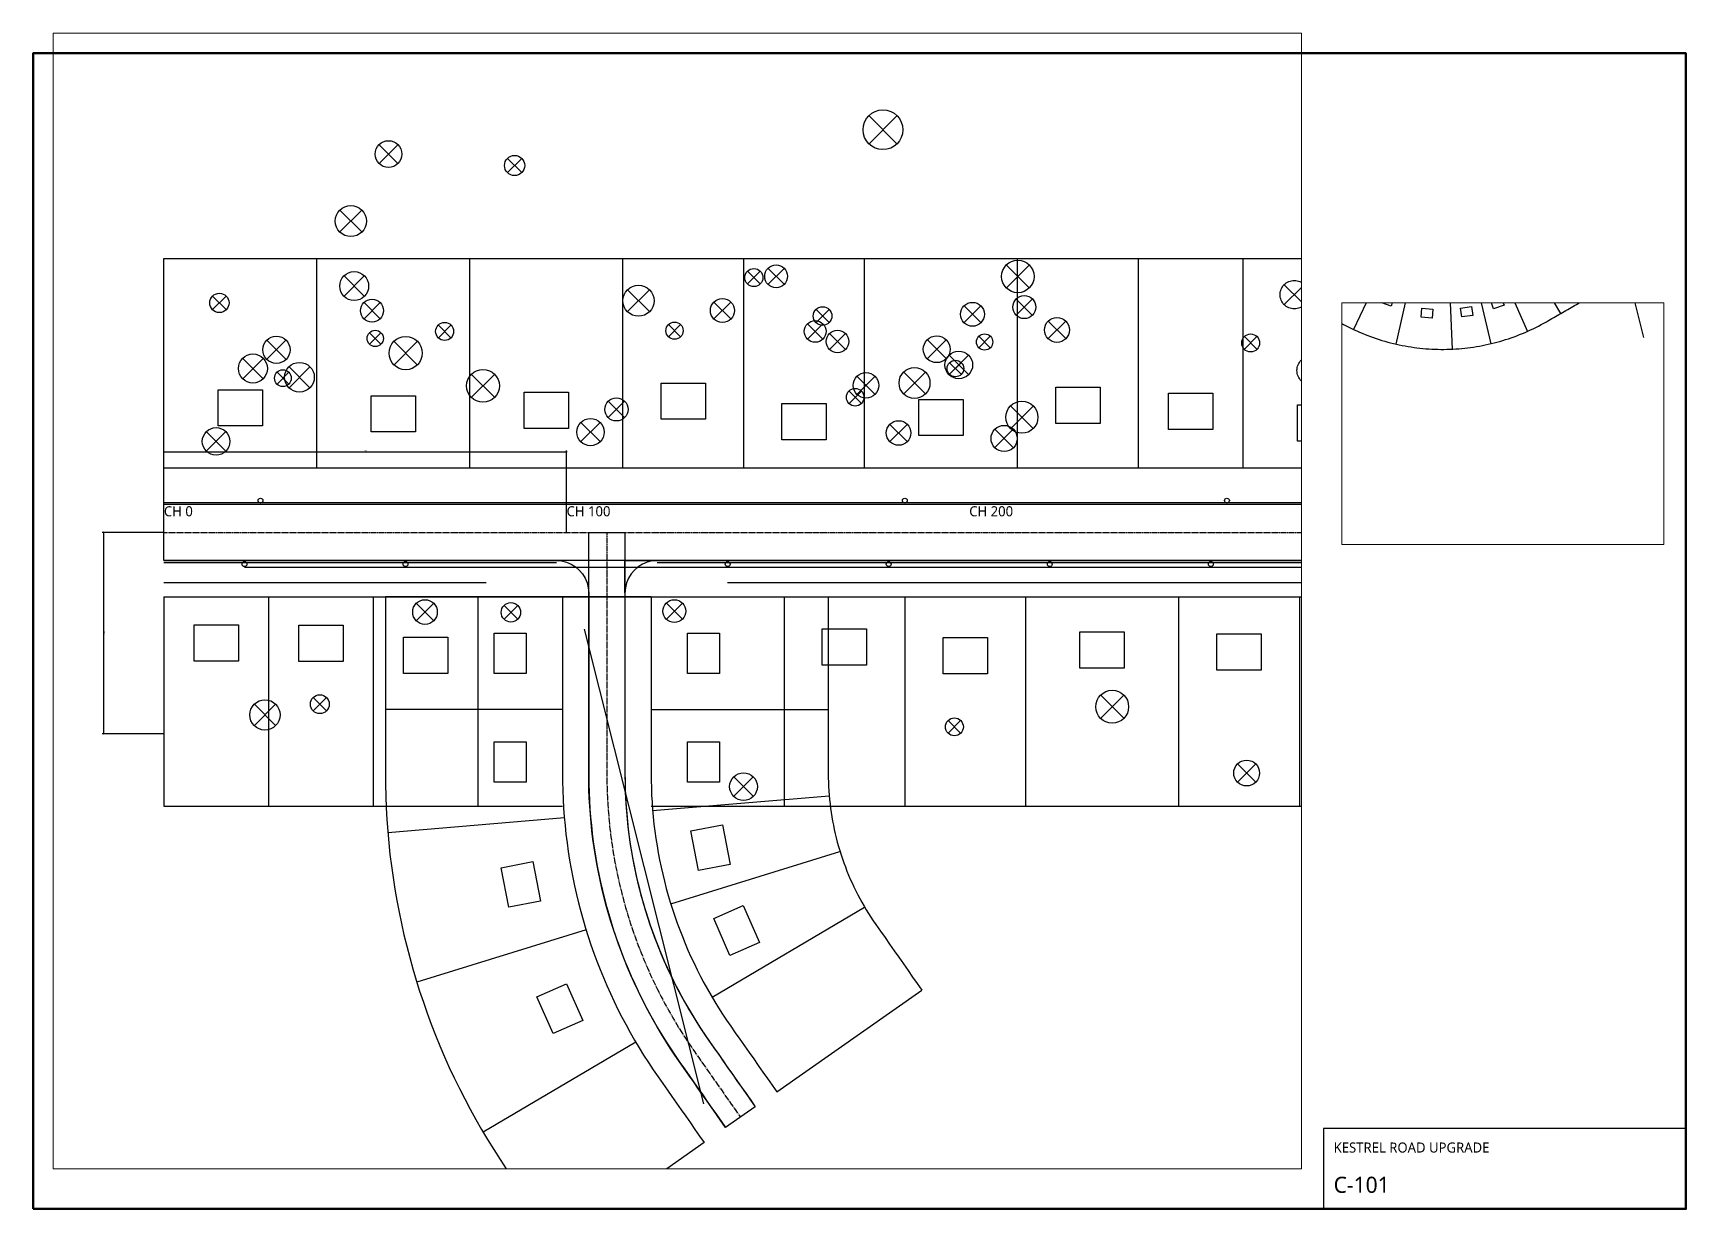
# Paper-space layout 'C-101 PLAN' of a CAD drawing. Header units: metres, sheet in millimetres. Extents: x 10 to 831, y 10 to 594.
# The model-space entities are those that its viewports show. They can reach past a viewport. Long polylines and large blocks are cut down to what shows.
import ezdxf

# ---------------------------------------------------------------- set-up
doc = ezdxf.new("R2010")
doc.units = ezdxf.units.M
doc.linetypes.add('CENTER', pattern=[5.08, 3.175, -0.635, 0.635, -0.635])
doc.linetypes.add('DASHED', pattern=[1.524, 1.27, -0.254])
for name, color, linetype in [('C-ANNO', 7, 'Continuous'), ('C-BLDG', 9, 'Continuous'), ('C-CREEK', 150, 'Continuous'), ('C-DIMS', 2, 'Continuous'), ('C-DRAIN', 5, 'Continuous'), ('C-PROP-CADASTRE', 4, 'Continuous'), ('C-ROAD-CL', 1, 'CENTER'), ('C-ROAD-KERB', 7, 'Continuous'), ('C-ROAD-PAVE', 8, 'Continuous'), ('C-VEG-TREE', 3, 'Continuous'), ('C-WATR', 140, 'DASHED'), ('G-TBLK', 7, 'Continuous')]:
    doc.layers.add(name, color=color, linetype=linetype)
doc.layers.add('G-VPORT', color=6, linetype='Continuous', plot=False)
doc.styles.add('OpenSans', font='OpenSans-Regular.ttf')
doc.styles.add('OpenSansCondensed-Light', font='OpenSansCondensed-Light.ttf')
doc.dimstyles.new('EZ_M_100_H25_CM', dxfattribs={"dimtxt": 0.25, "dimasz": 0.25, "dimexe": 0.375, "dimexo": 0.125, "dimgap": 0.1, "dimtad": 1, "dimlfac": 100, "dimzin": 12, "dimdsep": 46, "dimtxsty": 'OpenSansCondensed-Light', "dimtsz": 0.125, "dimcen": 2.5, "dimazin": 3, "dimtfac": 0.5, "dimtmove": 2, "dimatfit": 3})

psp = doc.layouts.new('C-101 PLAN')

# ---------------------------------------------------------------- texts
at = {"layer": 'G-TBLK', "style": 'OpenSans'}
for s, height, p in [('KESTREL ROAD UPGRADE', 5, (656, 38)), ('C-101', 8, (656, 18))]:
    psp.add_text(s, height=height, dxfattribs=at).set_placement(p)

msp = doc.modelspace()

# ---------------------------------------------------------------- texts
at = {"layer": 'C-ANNO', "style": 'OpenSans'}
for s, p in [('CH 0', (60, 449)), ('CH 100', (160, 449)), ('CH 200', (260, 449))]:
    msp.add_text(s, height=2.5, dxfattribs=at).set_placement(p)

# ---------------------------------------------------------------- blocks, each defined once
blk = doc.blocks.new('TREE')
for p, q in [((-0.7, -0.7), (0.7, 0.7)), ((-0.7, 0.7), (0.7, -0.7))]:
    blk.add_line(p, q)
blk.add_circle((0, 0), 1)

# ---------------------------------------------------------------- dimensions: what is measured, and where the dimension line sits
at = {"layer": 'C-DIMS'}
msp.add_linear_dim(base=(60, 465), p1=(60, 445), p2=(160, 445), dimstyle='EZ_M_100_H25_CM', dxfattribs=at).render()
msp.add_linear_dim(base=(45, 445), p1=(60, 445), p2=(60, 395), angle=270, dimstyle='EZ_M_100_H25_CM', dxfattribs=at).render()

# ---------------------------------------------------------------- linework, layer by layer
at = {"layer": 'C-BLDG'}
for points in [[(73.5, 480.42881), (84.5, 480.42881), (84.5, 471.42881), (73.5, 471.42881)], [(183.5, 482.09011), (194.5, 482.09011), (194.5, 473.09011), (183.5, 473.09011)], [(281.5, 481.04794), (292.5, 481.04794), (292.5, 472.04794), (281.5, 472.04794)], [(111.5, 478.94067), (122.5, 478.94067), (122.5, 469.94067), (111.5, 469.94067)], [(149.5, 479.80761), (160.5, 479.80761), (160.5, 470.80761), (149.5, 470.80761)], [(213.5, 476.99922), (224.5, 476.99922), (224.5, 467.99922), (213.5, 467.99922)], [(247.5, 478.02397), (258.5, 478.02397), (258.5, 469.02397), (247.5, 469.02397)], [(309.5, 479.57731), (320.5, 479.57731), (320.5, 470.57731), (309.5, 470.57731)], [(341.5, 476.67851), (352.5, 476.67851), (352.5, 467.67851), (341.5, 467.67851)], [(67.5, 422.05961), (78.5, 422.05961), (78.5, 413.05961), (67.5, 413.05961)], [(93.5, 421.9593), (104.5, 421.9593), (104.5, 412.9593), (93.5, 412.9593)], [(119.5, 419.00359), (130.5, 419.00359), (130.5, 410.00359), (119.5, 410.00359)], [(150, 420), (150, 410), (142, 410), (142, 420)], [(198, 420), (198, 410), (190, 410), (190, 420)], [(223.5, 421.04192), (234.5, 421.04192), (234.5, 412.04192), (223.5, 412.04192)], [(253.5, 418.8923), (264.5, 418.8923), (264.5, 409.8923), (253.5, 409.8923)], [(287.5, 420.26978), (298.5, 420.26978), (298.5, 411.26978), (287.5, 411.26978)], [(321.5, 419.78075), (332.5, 419.78075), (332.5, 410.78075), (321.5, 410.78075)], [(150, 393), (150, 383), (142, 383), (142, 393)], [(198, 393), (198, 383), (190, 383), (190, 393)], [(198.73222, 372.38287), (200.63717, 362.56599), (192.78367, 361.04203), (190.87871, 370.85891)], [(151.61119, 363.2391), (153.51614, 353.42222), (145.66264, 351.89825), (143.75768, 361.71514)], [(203.84767, 352.33848), (207.89481, 343.19404), (200.57927, 339.95633), (196.53212, 349.10076)], [(159.9544, 332.91218), (164.00154, 323.76775), (156.686, 320.53003), (152.63885, 329.67446)], [(519.85224, 194.11998), (525.13202, 184.46991), (517.23651, 180.15009), (511.95673, 189.80016)], [(597.08997, 194.09925), (605.41025, 186.90391), (599.52315, 180.09641), (591.20288, 187.29175)], [(615.15674, 177.60032), (624.89098, 172.47738), (620.69949, 164.513), (610.96524, 169.63594)], [(641.10307, 169.47571), (651.82012, 166.99681), (649.79193, 158.22831), (639.07488, 160.70721)], [(542.79233, 166.85229), (550.00344, 158.54568), (543.20711, 152.64568), (535.996, 160.95229)], [(668.67703, 163.52136), (679.67703, 163.52136), (679.67703, 154.52136), (668.67703, 154.52136)], [(702.67703, 163.36726), (713.67703, 163.36726), (713.67703, 154.36726), (702.67703, 154.36726)], [(732.67703, 161.5909), (743.67703, 161.5909), (743.67703, 152.5909), (732.67703, 152.5909)], [(568.72862, 135.59066), (577.72567, 129.2619), (572.5476, 121.90068), (563.55055, 128.22943)], [(601.9708, 116.5177), (612.16785, 112.39216), (608.79241, 104.04912), (598.59536, 108.17466)], [(631.81097, 108.23442), (642.59445, 106.06269), (640.81758, 97.23984), (630.0341, 99.41157)], [(694.67703, 106.87696), (705.67703, 106.87696), (705.67703, 97.87696), (694.67703, 97.87696)], [(728.67703, 107.26782), (739.67703, 107.26782), (739.67703, 98.26782), (728.67703, 98.26782)], [(664.67703, 104.97126), (675.67703, 104.97126), (675.67703, 95.97126), (664.67703, 95.97126)]]:
    msp.add_lwpolyline(points, close=True, dxfattribs=at)
at = {"layer": 'C-CREEK'}
msp.add_lwpolyline([(745, 0), (765, 70), (780, 130), (805, 200), (820, 287), (835, 330)], dxfattribs=at)
at = {"layer": 'C-DRAIN'}
for points in [[(80, 436.4), (84, 436.4), (88, 436.4), (92, 436.4), (96, 436.4), (100, 436.4), (104, 436.4), (108, 436.4), (112, 436.4), (116, 436.4), (120, 436.4), (124, 436.4), (128, 436.4), (132, 436.4), (136, 436.4), (140, 436.4), (144, 436.4), (148, 436.4), (152, 436.4), (156, 436.4), (160, 436.4), (164, 436.4), (168, 436.4), (172, 436.4), (176, 436.4), (180, 436.4), (184, 436.4), (188, 436.4), (192, 436.4), (196, 436.4), (200, 436.4), (204, 436.4), (208, 436.4), (212, 436.4), (216, 436.4), (220, 436.4), (224, 436.4), (228, 436.4), (232, 436.4), (236, 436.4), (240, 436.4), (244, 436.4), (248, 436.4), (252, 436.4), (256, 436.4), (260, 436.4), (264, 436.4), (268, 436.4), (272, 436.4), (276, 436.4), (280, 436.4), (284, 436.4), (288, 436.4), (292, 436.4), (296, 436.4), (300, 436.4), (304, 436.4), (308, 436.4), (312, 436.4), (316, 436.4), (320, 436.4), (324, 436.4), (328, 436.4), (332, 436.4), (336, 436.4), (340, 436.4), (344, 436.4), (348, 436.4)], [(549.23585, 183.40912), (551.75883, 179.99452), (554.37832, 176.6534), (557.0922, 173.38847), (559.89823, 170.2024), (562.79414, 167.0978), (565.77756, 164.07719), (568.84605, 161.14304), (571.99711, 158.29775), (575.22817, 155.54364), (578.53658, 152.88295), (581.91966, 150.31787), (585.37463, 147.85047), (588.89868, 145.48279), (592.48893, 143.21674), (596.14245, 141.05419), (599.85626, 138.99689), (603.62733, 137.04652), (607.45257, 135.20468), (611.32887, 133.47287), (615.25306, 131.8525), (619.22194, 130.34489), (623.23226, 128.95129), (627.28077, 127.67282), (631.36414, 126.51052), (635.47905, 125.46535), (639.62214, 124.53816), (643.79002, 123.72971), (647.9793, 123.04066), (652.18656, 122.47156), (656.40835, 122.02288), (660.64124, 121.695), (664.88177, 121.48817), (669.12648, 121.40257), (673.17703, 121.4), (677.17703, 121.4), (681.17703, 121.4), (685.17703, 121.4), (689.17703, 121.4), (693.17703, 121.4), (697.17703, 121.4), (701.17703, 121.4), (705.17703, 121.4), (709.17703, 121.4), (713.17703, 121.4), (717.17703, 121.4), (721.17703, 121.4), (725.17703, 121.4), (729.17703, 121.4), (733.17703, 121.4), (737.17703, 121.4), (741.17703, 121.4), (745.17703, 121.4), (749.17703, 121.4), (753.17703, 121.4), (757.17703, 121.4), (761.17703, 121.4), (765.17703, 121.4)], [(164.4, 421), (193.99742, 303.12898)], [(765.17703, 121.4), (777.10453, 118.41812)]]:
    msp.add_lwpolyline(points, dxfattribs=at)
for centre in [(84, 452.9), (244, 452.9), (324, 452.9), (80, 437.1), (120, 437.1), (200, 437.1), (240, 437.1), (280, 437.1), (320, 437.1), (569.32255, 161.65582), (614.39761, 150.17186), (603.93998, 137.67281), (689.17703, 137.9), (643.91349, 124.41874), (685.17703, 122.1), (725.17703, 122.1)]:
    msp.add_circle(centre, 0.6, dxfattribs=at)
at = {"layer": 'C-PROP-CADASTRE'}
for points in [[(60, 513), (62, 513), (64, 513), (66, 513), (68, 513), (70, 513), (72, 513), (74, 513), (76, 513), (78, 513), (80, 513), (82, 513), (84, 513), (86, 513), (88, 513), (90, 513), (92, 513), (94, 513), (96, 513), (98, 513), (100, 513), (102, 513), (104, 513), (106, 513), (108, 513), (110, 513), (112, 513), (114, 513), (116, 513), (118, 513), (120, 513), (122, 513), (124, 513), (126, 513), (128, 513), (130, 513), (132, 513), (134, 513), (136, 513), (138, 513), (140, 513), (142, 513), (144, 513), (146, 513), (148, 513), (150, 513), (152, 513), (154, 513), (156, 513), (158, 513), (160, 513), (162, 513), (164, 513), (166, 513), (168, 513), (170, 513), (172, 513), (174, 513), (176, 513), (178, 513), (180, 513), (182, 513), (184, 513), (186, 513), (188, 513), (190, 513), (192, 513), (194, 513), (196, 513), (198, 513), (200, 513), (202, 513), (204, 513), (206, 513), (208, 513), (210, 513), (212, 513), (214, 513), (216, 513), (218, 513), (220, 513), (222, 513), (224, 513), (226, 513), (228, 513), (230, 513), (232, 513), (234, 513), (236, 513), (238, 513), (240, 513), (242, 513), (244, 513), (246, 513), (248, 513), (250, 513), (252, 513), (254, 513), (256, 513), (258, 513), (260, 513), (262, 513), (264, 513), (266, 513), (268, 513), (270, 513), (272, 513), (274, 513), (276, 513), (278, 513), (280, 513), (282, 513), (284, 513), (286, 513), (288, 513), (290, 513), (292, 513), (294, 513), (296, 513), (298, 513), (300, 513), (302, 513), (304, 513), (306, 513), (308, 513), (310, 513), (312, 513), (314, 513), (316, 513), (318, 513), (320, 513), (322, 513), (324, 513), (326, 513), (328, 513), (330, 513), (332, 513), (334, 513), (336, 513), (338, 513), (340, 513), (342, 513), (344, 513), (346, 513)], [(60, 461), (60, 513)], [(98, 461), (98, 513)], [(136, 461), (136, 513)], [(174, 461), (174, 513)], [(204, 461), (204, 513)], [(234, 461), (234, 513)], [(272, 461), (272, 513)], [(302, 461), (302, 513)], [(328, 461), (328, 513)], [(60, 461), (62, 461), (64, 461), (66, 461), (68, 461), (70, 461), (72, 461), (74, 461), (76, 461), (78, 461), (80, 461), (82, 461), (84, 461), (86, 461), (88, 461), (90, 461), (92, 461), (94, 461), (96, 461), (98, 461), (100, 461), (102, 461), (104, 461), (106, 461), (108, 461), (110, 461), (112, 461), (114, 461), (116, 461), (118, 461), (120, 461), (122, 461), (124, 461), (126, 461), (128, 461), (130, 461), (132, 461), (134, 461), (136, 461), (138, 461), (140, 461), (142, 461), (144, 461), (146, 461), (148, 461), (150, 461), (152, 461), (154, 461), (156, 461), (158, 461), (160, 461), (162, 461), (164, 461), (166, 461), (168, 461), (170, 461), (172, 461), (174, 461), (176, 461), (178, 461), (180, 461), (182, 461), (184, 461), (186, 461), (188, 461), (190, 461), (192, 461), (194, 461), (196, 461), (198, 461), (200, 461), (202, 461), (204, 461), (206, 461), (208, 461), (210, 461), (212, 461), (214, 461), (216, 461), (218, 461), (220, 461), (222, 461), (224, 461), (226, 461), (228, 461), (230, 461), (232, 461), (234, 461), (236, 461), (238, 461), (240, 461), (242, 461), (244, 461), (246, 461), (248, 461), (250, 461), (252, 461), (254, 461), (256, 461), (258, 461), (260, 461), (262, 461), (264, 461), (266, 461), (268, 461), (270, 461), (272, 461), (274, 461), (276, 461), (278, 461), (280, 461), (282, 461), (284, 461), (286, 461), (288, 461), (290, 461), (292, 461), (294, 461), (296, 461), (298, 461), (300, 461), (302, 461), (304, 461), (306, 461), (308, 461), (310, 461), (312, 461), (314, 461), (316, 461), (318, 461), (320, 461), (322, 461), (324, 461), (326, 461), (328, 461), (330, 461), (332, 461), (334, 461), (336, 461), (338, 461), (340, 461), (342, 461), (344, 461), (346, 461)], [(581.7773, 182.86358), (583.03107, 181.61219), (584.30258, 180.37884), (585.59159, 179.16377), (586.89782, 177.96725), (588.22101, 176.78951), (589.56088, 175.63079), (590.91718, 174.49132), (592.28961, 173.37135), (593.6779, 172.2711), (595.08177, 171.1908), (596.50093, 170.13066), (597.93508, 169.09089), (599.38394, 168.07173), (600.84722, 167.07336), (602.32461, 166.096), (603.8158, 165.13984), (605.32051, 164.20509), (606.83841, 163.29192), (608.36921, 162.40053), (609.91258, 161.5311), (611.46821, 160.68381), (613.03579, 159.85882), (614.615, 159.05631), (616.2055, 158.27645), (617.80699, 157.51938), (619.41913, 156.78527), (621.04159, 156.07426), (622.67404, 155.38651), (624.31615, 154.72214), (625.96758, 154.0813), (627.628, 153.46411), (629.29706, 152.87071), (630.97443, 152.30121), (632.65977, 151.75573), (634.35273, 151.23438), (636.05296, 150.73727), (637.76012, 150.2645), (639.47386, 149.81616), (641.19382, 149.39235), (642.91967, 148.99316), (644.65104, 148.61866), (646.38759, 148.26893), (648.12896, 147.94404), (649.87479, 147.64406), (651.62472, 147.36905), (653.37841, 147.11907), (655.13549, 146.89417), (656.8956, 146.69439), (658.65838, 146.51977), (660.42348, 146.37035), (662.19054, 146.24616), (663.95919, 146.14723), (665.72907, 146.07357), (667.49982, 146.02521), (669.27109, 146.00214), (671.17703, 146), (673.17703, 146), (675.17703, 146), (677.17703, 146), (679.17703, 146), (681.17703, 146), (683.17703, 146), (685.17703, 146), (687.17703, 146), (689.17703, 146), (691.17703, 146), (693.17703, 146), (695.17703, 146), (697.17703, 146), (699.17703, 146), (701.17703, 146), (703.17703, 146), (705.17703, 146), (707.17703, 146), (709.17703, 146), (711.17703, 146), (713.17703, 146), (715.17703, 146), (717.17703, 146), (719.17703, 146), (721.17703, 146), (723.17703, 146), (725.17703, 146), (727.17703, 146), (729.17703, 146), (731.17703, 146), (733.17703, 146), (735.17703, 146), (737.17703, 146), (739.17703, 146), (741.17703, 146), (743.17703, 146), (745.17703, 146), (747.17703, 146), (749.17703, 146), (751.17703, 146), (753.17703, 146), (755.17703, 146), (757.17703, 146), (759.17703, 146), (761.17703, 146), (763.17703, 146), (765.17703, 146), (767.17703, 146), (769.17703, 146), (771.17703, 146), (773.17703, 146), (775.17703, 146), (777.17703, 146), (779.17703, 146), (781.17703, 146), (783.17703, 146)], [(60, 429), (61.98, 429), (63.96, 429), (65.94, 429), (67.92, 429), (69.9, 429), (71.88, 429), (73.86, 429), (75.84, 429), (77.82, 429), (79.8, 429), (81.78, 429), (83.76, 429), (85.74, 429), (87.72, 429), (89.7, 429), (91.68, 429), (93.66, 429), (95.64, 429), (97.62, 429), (99.6, 429), (101.58, 429), (103.56, 429), (105.54, 429), (107.52, 429), (109.5, 429), (111.48, 429), (113.46, 429), (115.44, 429), (117.42, 429), (119.4, 429), (121.38, 429), (123.36, 429), (125.34, 429), (127.32, 429), (129.3, 429), (131.28, 429), (133.26, 429), (135.24, 429), (137.22, 429), (139.2, 429), (141.18, 429), (143.16, 429), (145.14, 429), (147.12, 429), (149.1, 429), (151.08, 429), (153.06, 429), (155.04, 429), (157.02, 429), (159, 429)], [(60, 429), (60, 377)], [(86, 429), (86, 377)], [(112, 429), (112, 377)], [(115, 429), (115, 427.01009), (115, 425.02018), (115, 423.03027), (115, 421.04036), (115, 419.05045), (115, 417.06054), (115, 415.07063), (115, 413.08072), (115, 411.0908), (115, 409.10089), (115, 407.11098), (115, 405.12107), (115, 403.13116), (115, 401.14125), (115, 399.15134), (115, 397.16143), (115, 395.17152), (115, 393.18161), (115, 391.1917), (115, 389.20179), (115, 387.21188), (115, 385.22197), (115.01899, 382.42184), (115.0858, 379.52069), (115.20071, 376.62105), (115.36368, 373.72371), (115.57467, 370.82947), (115.83362, 367.93913), (116.14047, 365.05348), (116.49512, 362.17331), (116.89749, 359.29942), (117.34745, 356.4326), (117.84489, 353.57363), (118.38966, 350.7233), (118.98163, 347.8824), (119.62062, 345.05171), (120.30646, 342.232), (121.03896, 339.42405), (121.81792, 336.62864), (122.64313, 333.84652), (123.51436, 331.07847), (124.43137, 328.32525), (125.3939, 325.58761), (126.4017, 322.86631), (127.45448, 320.16209), (128.55196, 317.4757), (129.69383, 314.80788), (130.87979, 312.15936), (132.1095, 309.53088), (133.38262, 306.92314), (134.69881, 304.33687), (136.0577, 301.77278), (137.45893, 299.23158), (138.9021, 296.71396), (140.38682, 294.22062), (141.91267, 291.75224), (143.47925, 289.30951), (145.08612, 286.89308), (146.70626, 284.54148)], [(159, 429), (115, 429)], [(138, 429), (138, 377)], [(159, 429), (159, 427.01009), (159, 425.02018), (159, 423.03027), (159, 421.04036), (159, 419.05045), (159, 417.06054), (159, 415.07063), (159, 413.08072), (159, 411.0908), (159, 409.10089), (159, 407.11098), (159, 405.12107), (159, 403.13116), (159, 401.14125), (159, 399.15134), (159, 397.16143), (159, 395.17152), (159, 393.18161), (159, 391.1917), (159, 389.20179), (159, 387.21188), (159, 385.22197), (159.01422, 383.07007), (159.06423, 380.89835), (159.15024, 378.72776), (159.27224, 376.55889), (159.43018, 374.39235), (159.62403, 372.22872), (159.85372, 370.0686), (160.11921, 367.91259), (160.4204, 365.76128), (160.75723, 363.61526), (161.1296, 361.47512), (161.5374, 359.34145), (161.98053, 357.21483), (162.45886, 355.09585), (162.97226, 352.9851), (163.52059, 350.88315), (164.1037, 348.79058), (164.72143, 346.70797), (165.37361, 344.63588), (166.06005, 342.5749), (166.78058, 340.52558), (167.53499, 338.48849), (168.32307, 336.46419), (169.14461, 334.45324), (169.99938, 332.45619), (170.88716, 330.47358), (171.80768, 328.50597), (172.7607, 326.55389), (173.74597, 324.61789), (174.7632, 322.69848), (175.81211, 320.79621), (176.89243, 318.9116), (178.00385, 317.04515), (179.14606, 315.19739), (180.31876, 313.36883), (181.52161, 311.55996), (182.74895, 309.77884), (183.89032, 308.1488), (185.03168, 306.51876), (186.17305, 304.88872), (187.31442, 303.25868), (188.45578, 301.62864), (189.59715, 299.9986), (190.73851, 298.36856), (191.87988, 296.73852), (193.02125, 295.10849), (194.16261, 293.47845)], [(159, 429), (181, 429)], [(181, 429), (159, 429)], [(181, 429), (182.99783, 429), (184.99565, 429), (186.99348, 429), (188.9913, 429), (190.98913, 429), (192.98696, 429), (194.98478, 429), (196.98261, 429), (198.98043, 429), (200.97826, 429), (202.97609, 429), (204.97391, 429), (206.97174, 429), (208.96957, 429), (210.96739, 429), (212.96522, 429), (214.96304, 429), (216.96087, 429), (218.9587, 429), (220.95652, 429), (222.95435, 429), (224.95217, 429), (226.95, 429), (228.94783, 429), (230.94565, 429), (232.94348, 429), (234.9413, 429), (236.93913, 429), (238.93696, 429), (240.93478, 429), (242.93261, 429), (244.93043, 429), (246.92826, 429), (248.92609, 429), (250.92391, 429), (252.92174, 429), (254.91957, 429), (256.91739, 429), (258.91522, 429), (260.91304, 429), (262.91087, 429), (264.9087, 429), (266.90652, 429), (268.90435, 429), (270.90217, 429), (272.9, 429), (274.89783, 429), (276.89565, 429), (278.89348, 429), (280.8913, 429), (282.88913, 429), (284.88696, 429), (286.88478, 429), (288.88261, 429), (290.88043, 429), (292.87826, 429), (294.87609, 429), (296.87391, 429), (298.87174, 429), (300.86957, 429), (302.86739, 429), (304.86522, 429), (306.86304, 429), (308.86087, 429), (310.8587, 429), (312.85652, 429), (314.85435, 429), (316.85217, 429), (318.85, 429), (320.84783, 429), (322.84565, 429), (324.84348, 429), (326.8413, 429), (328.83913, 429), (330.83696, 429), (332.83478, 429), (334.83261, 429), (336.83043, 429), (338.82826, 429), (340.82609, 429), (342.82391, 429), (344.82174, 429)], [(540.92941, 182.38275), (542.19283, 180.54987), (543.48227, 178.7352), (544.79747, 176.93913), (546.13817, 175.162), (547.50409, 173.40418), (548.89495, 171.66604), (550.31048, 169.94792), (551.75038, 168.25017), (553.21436, 166.57314), (554.70212, 164.91718), (556.21336, 163.28261), (557.74777, 161.66978), (559.30504, 160.079), (560.88485, 158.51061), (562.48688, 156.96492), (564.11081, 155.44225), (565.75629, 153.9429), (567.42301, 152.46719), (569.11061, 151.01542), (570.81876, 149.58787), (572.5471, 148.18484), (574.29529, 146.80662), (576.06296, 145.45349), (577.84977, 144.12572), (579.65534, 142.82358), (581.47931, 141.54733), (583.3213, 140.29725), (585.18095, 139.07358), (587.05787, 137.87656), (588.95167, 136.70646), (590.86198, 135.56349), (592.78841, 134.4479), (594.73056, 133.35992), (596.68804, 132.29976), (598.66044, 131.26764), (600.64738, 130.26377), (602.64843, 129.28836), (604.6632, 128.3416), (606.69128, 127.42368), (608.73225, 126.5348), (610.78569, 125.67514), (612.85119, 124.84486), (614.92833, 124.04415), (617.01668, 123.27315), (619.11583, 122.53203), (621.22533, 121.82095), (623.34477, 121.14003), (625.47371, 120.48943), (627.61171, 119.86928), (629.75835, 119.2797), (631.91318, 118.72081), (634.07577, 118.19272), (636.24567, 117.69555), (638.42244, 117.22939), (640.60565, 116.79435), (642.79484, 116.3905), (644.98957, 116.01793), (647.1894, 115.67671), (649.39387, 115.36693), (651.60254, 115.08863), (653.81495, 114.84187), (656.03066, 114.62672), (658.24921, 114.4432), (660.47015, 114.29136), (662.69304, 114.17122), (664.91741, 114.08282), (667.14282, 114.02617), (669.36881, 114.00128), (671.43138, 114), (673.4292, 114), (675.42703, 114), (677.42485, 114), (679.42268, 114), (681.42051, 114), (683.41833, 114), (685.41616, 114), (687.41399, 114), (689.41181, 114), (691.40964, 114), (693.40746, 114), (695.40529, 114), (697.40312, 114), (699.40094, 114), (701.39877, 114), (703.39659, 114), (705.39442, 114), (707.39225, 114), (709.39007, 114), (711.3879, 114), (713.38572, 114), (715.38355, 114), (717.38138, 114), (719.3792, 114), (721.37703, 114), (723.37485, 114), (725.37268, 114), (727.37051, 114), (729.36833, 114), (731.36616, 114), (733.36399, 114), (735.36181, 114), (737.35964, 114), (739.35746, 114), (741.35529, 114), (743.35312, 114), (745.35094, 114), (747.34877, 114), (749.34659, 114), (751.34442, 114), (753.34225, 114), (755.34007, 114), (757.3379, 114), (759.33572, 114), (761.33355, 114), (763.33138, 114), (765.3292, 114), (767.32703, 114), (769.32485, 114), (771.32268, 114), (773.32051, 114), (775.31833, 114), (777.31616, 114), (779.31399, 114), (781.31181, 114), (783.30964, 114)], [(181, 429), (181, 427.01009), (181, 425.02018), (181, 423.03027), (181, 421.04036), (181, 419.05045), (181, 417.06054), (181, 415.07063), (181, 413.08072), (181, 411.0908), (181, 409.10089), (181, 407.11098), (181, 405.12107), (181, 403.13116), (181, 401.14125), (181, 399.15134), (181, 397.16143), (181, 395.17152), (181, 393.18161), (181, 391.1917), (181, 389.20179), (181, 387.21188), (181, 385.22197), (181.01183, 383.39418), (181.05344, 381.58717), (181.12501, 379.78111), (181.22652, 377.97648), (181.35794, 376.17378), (181.51923, 374.37351), (181.71035, 372.57617), (181.93125, 370.78223), (182.18186, 368.99221), (182.46213, 367.20659), (182.77196, 365.42586), (183.11128, 363.65052), (183.47998, 361.88104), (183.87798, 360.11792), (184.30517, 358.36165), (184.76141, 356.6127), (185.24659, 354.87155), (185.76058, 353.13869), (186.30323, 351.41459), (186.87439, 349.69973), (187.47392, 347.99457), (188.10163, 346.29959), (188.75736, 344.61524), (189.44094, 342.94201), (190.15216, 341.28034), (190.89084, 339.63069), (191.65677, 337.99352), (192.44975, 336.36927), (193.26954, 334.75839), (194.11594, 333.16133), (194.9887, 331.57853), (195.88759, 330.01041), (196.81236, 328.45742), (197.76275, 326.91997), (198.73851, 325.39849), (199.73936, 323.8934), (200.7703, 322.39752), (201.91166, 320.76748), (203.05303, 319.13744), (204.1944, 317.5074), (205.33576, 315.87736), (206.47713, 314.24732), (207.61849, 312.61728), (208.75986, 310.98725), (209.90122, 309.35721), (211.04259, 307.72717), (212.18396, 306.09713)], [(181, 429), (225, 429)], [(214, 429), (214, 377)], [(225, 429), (225, 427.01009), (225, 425.02018), (225, 423.03027), (225, 421.04036), (225, 419.05045), (225, 417.06054), (225, 415.07063), (225, 413.08072), (225, 411.0908), (225, 409.10089), (225, 407.11098), (225, 405.12107), (225, 403.13116), (225, 401.14125), (225, 399.15134), (225, 397.16143), (225, 395.17152), (225, 393.18161), (225, 391.1917), (225, 389.20179), (225, 387.21188), (225, 385.22197), (225.00705, 384.0424), (225.03187, 382.96483), (225.07455, 381.88782), (225.13508, 380.81166), (225.21345, 379.73666), (225.30963, 378.6631), (225.4236, 377.59129), (225.55533, 376.52152), (225.70478, 375.45407), (225.87191, 374.38925), (226.05667, 373.32735), (226.25902, 372.26866), (226.47889, 371.21346), (226.71623, 370.16206), (226.97097, 369.11474), (227.24304, 368.07179), (227.53237, 367.03349), (227.83888, 366.00014), (228.16248, 364.972), (228.50308, 363.94938), (228.86059, 362.93254), (229.23492, 361.92177), (229.62595, 360.91735), (230.03359, 359.91955), (230.45771, 358.92864), (230.89821, 357.94491), (231.35496, 356.96861), (231.82783, 356.00002), (232.3167, 355.03941), (232.82143, 354.08703), (233.34189, 353.14316), (233.87792, 352.20804), (234.42939, 351.28195), (234.99614, 350.36512), (235.57801, 349.45782), (236.17485, 348.56029), (236.81299, 347.63488), (237.95435, 346.00484), (239.09572, 344.37481), (240.23709, 342.74477), (241.37845, 341.11473), (242.51982, 339.48469), (243.66118, 337.85465), (244.80255, 336.22461), (245.94391, 334.59457), (247.08528, 332.96453), (248.22665, 331.33449)], [(244, 429), (244, 377)], [(274, 429), (274, 377)], [(312, 429), (312, 377)], [(342, 429), (342, 377)], [(159, 401), (115, 401)], [(181, 401), (225, 401)], [(181.37825, 375.92718), (225.22556, 379.5896)], [(60, 377), (61.98, 377), (63.96, 377), (65.94, 377), (67.92, 377), (69.9, 377), (71.88, 377), (73.86, 377), (75.84, 377), (77.82, 377), (79.8, 377), (81.78, 377), (83.76, 377), (85.74, 377), (87.72, 377), (89.7, 377), (91.68, 377), (93.66, 377), (95.64, 377), (97.62, 377), (99.6, 377), (101.58, 377), (103.56, 377), (105.54, 377), (107.52, 377), (109.5, 377), (111.48, 377), (113.46, 377), (115.44, 377), (117.42, 377), (119.4, 377), (121.38, 377), (123.36, 377), (125.34, 377), (127.32, 377), (129.3, 377), (131.28, 377), (133.26, 377), (135.24, 377), (137.22, 377), (139.2, 377), (141.18, 377), (143.16, 377), (145.14, 377), (147.12, 377), (149.1, 377), (151.08, 377), (153.06, 377), (155.04, 377), (157.02, 377), (159, 377)], [(159.4546, 374.09596), (115.60729, 370.43354)], [(181, 377), (182.99783, 377), (184.99565, 377), (186.99348, 377), (188.9913, 377), (190.98913, 377), (192.98696, 377), (194.98478, 377), (196.98261, 377), (198.98043, 377), (200.97826, 377), (202.97609, 377), (204.97391, 377), (206.97174, 377), (208.96957, 377), (210.96739, 377), (212.96522, 377), (214.96304, 377), (216.96087, 377), (218.9587, 377), (220.95652, 377), (222.95435, 377), (224.95217, 377), (226.95, 377), (228.94783, 377), (230.94565, 377), (232.94348, 377), (234.9413, 377), (236.93913, 377), (238.93696, 377), (240.93478, 377), (242.93261, 377), (244.93043, 377), (246.92826, 377), (248.92609, 377), (250.92391, 377), (252.92174, 377), (254.91957, 377), (256.91739, 377), (258.91522, 377), (260.91304, 377), (262.91087, 377), (264.9087, 377), (266.90652, 377), (268.90435, 377), (270.90217, 377), (272.9, 377), (274.89783, 377), (276.89565, 377), (278.89348, 377), (280.8913, 377), (282.88913, 377), (284.88696, 377), (286.88478, 377), (288.88261, 377), (290.88043, 377), (292.87826, 377), (294.87609, 377), (296.87391, 377), (298.87174, 377), (300.86957, 377), (302.86739, 377), (304.86522, 377), (306.86304, 377), (308.86087, 377), (310.8587, 377), (312.85652, 377), (314.85435, 377), (316.85217, 377), (318.85, 377), (320.84783, 377), (322.84565, 377), (324.84348, 377), (326.8413, 377), (328.83913, 377), (330.83696, 377), (332.83478, 377), (334.83261, 377), (336.83043, 377), (338.82826, 377), (340.82609, 377), (342.82391, 377), (344.82174, 377)], [(480.51555, 184.21163), (481.75902, 181.51648), (483.04082, 178.83934), (484.36069, 176.18077), (485.71837, 173.54131), (487.11356, 170.92149), (488.54601, 168.32184), (490.0154, 165.7429), (491.52144, 163.18519), (493.06383, 160.64923), (494.64225, 158.13553), (496.25638, 155.64462), (497.90588, 153.17699), (499.59043, 150.73316), (501.30969, 148.31361), (503.06329, 145.91884), (504.85089, 143.54933), (506.67212, 141.20558), (508.52661, 138.88805), (510.41398, 136.59722), (512.33384, 134.33356), (514.28581, 132.09753), (516.2695, 129.88957), (518.28448, 127.71015), (520.33036, 125.5597), (522.40672, 123.43867), (524.51314, 121.34748), (526.64918, 119.28656), (528.81441, 117.25633), (531.00839, 115.25721), (533.23068, 113.28959), (535.48081, 111.35389), (537.75834, 109.45049), (540.0628, 107.57979), (542.39372, 105.74216), (544.75062, 103.93799), (547.13303, 102.16762), (549.54046, 100.43144), (551.97241, 98.72978), (554.42841, 97.063), (556.90793, 95.43143), (559.41049, 93.83542), (561.93556, 92.27528), (564.48265, 90.75132), (567.05122, 89.26387), (569.64075, 87.81323), (572.25072, 86.39968), (574.88059, 85.02352), (577.52984, 83.68503), (580.19791, 82.38448), (582.88427, 81.12213), (585.58837, 79.89825), (588.30966, 78.71307), (591.04759, 77.56685), (593.80159, 76.45982), (596.57111, 75.39219), (599.35558, 74.3642), (602.15444, 73.37605), (604.96711, 72.42793), (607.79303, 71.52005), (610.63161, 70.65258), (613.48228, 69.82571), (616.34446, 69.0396), (619.21757, 68.29441), (622.10102, 67.5903), (624.99423, 66.9274), (627.89659, 66.30586), (630.80753, 65.7258), (633.72646, 65.18733), (636.65277, 64.69057), (639.58587, 64.23562), (642.52516, 63.82257), (645.47005, 63.4515), (648.41993, 63.1225), (651.37421, 62.83562), (654.33228, 62.59093), (657.29354, 62.38847), (660.25739, 62.22829), (663.22322, 62.11043), (666.19043, 62.03489), (669.15842, 62.0017), (671.43138, 62), (673.4292, 62), (675.42703, 62), (677.42485, 62), (679.42268, 62), (681.42051, 62), (683.41833, 62), (685.41616, 62), (687.41399, 62), (689.41181, 62), (691.40964, 62), (693.40746, 62), (695.40529, 62), (697.40312, 62), (699.40094, 62), (701.39877, 62), (703.39659, 62), (705.39442, 62), (707.39225, 62), (709.39007, 62), (711.3879, 62), (713.38572, 62), (715.38355, 62), (717.38138, 62), (719.3792, 62), (721.37703, 62), (723.37485, 62), (725.37268, 62), (727.37051, 62), (729.36833, 62), (731.36616, 62), (733.36399, 62), (735.36181, 62), (737.35964, 62), (739.35746, 62), (741.35529, 62), (743.35312, 62), (745.35094, 62), (747.34877, 62), (749.34659, 62), (751.34442, 62), (753.34225, 62), (755.34007, 62), (757.3379, 62), (759.33572, 62), (761.33355, 62), (763.33138, 62), (765.3292, 62), (767.32703, 62), (769.32485, 62), (771.32268, 62), (773.32051, 62), (775.31833, 62), (777.31616, 62), (779.31399, 62), (781.31181, 62), (783.30964, 62)], [(185.86832, 352.7883), (227.90313, 365.79119)], [(196.13823, 329.58369), (234.02738, 351.95357)], [(164.85092, 346.28685), (122.81611, 333.28396)], [(212.18396, 306.09713), (248.22665, 331.33449)], [(177.19365, 318.39874), (139.3045, 296.02885)], [(194.16261, 293.47845), (158.11992, 268.24108)], [(597.93508, 169.09089), (628.15585, 211.40762)], [(627.628, 153.46411), (645.3969, 202.334)], [(656.8956, 146.69439), (662.39099, 198.40319)], [(693.17703, 146), (693.17703, 198)], [(723.17703, 146), (723.17703, 198)], [(753.17703, 146), (753.17703, 198)], [(541.93639, 180.91738), (499.24852, 151.22318)], [(563.80877, 155.72217), (528.4117, 117.62956)], [(598.33535, 131.43529), (574.44714, 85.24706)], [(625.15343, 120.58519), (610.20457, 70.78025)], [(653.51382, 114.87358), (648.01842, 63.16478)], [(685.17703, 114), (685.17703, 62)], [(715.17703, 114), (715.17703, 62)], [(753.17703, 114), (753.17703, 62)]]:
    msp.add_lwpolyline(points, dxfattribs=at)
at = {"layer": 'C-ROAD-CL'}
for points in [[(60, 445), (62, 445), (64, 445), (66, 445), (68, 445), (70, 445), (72, 445), (74, 445), (76, 445), (78, 445), (80, 445), (82, 445), (84, 445), (86, 445), (88, 445), (90, 445), (92, 445), (94, 445), (96, 445), (98, 445), (100, 445), (102, 445), (104, 445), (106, 445), (108, 445), (110, 445), (112, 445), (114, 445), (116, 445), (118, 445), (120, 445), (122, 445), (124, 445), (126, 445), (128, 445), (130, 445), (132, 445), (134, 445), (136, 445), (138, 445), (140, 445), (142, 445), (144, 445), (146, 445), (148, 445), (150, 445), (152, 445), (154, 445), (156, 445), (158, 445), (160, 445), (162, 445), (164, 445), (166, 445), (168, 445), (170, 445), (172, 445), (174, 445), (176, 445), (178, 445), (180, 445), (182, 445), (184, 445), (186, 445), (188, 445), (190, 445), (192, 445), (194, 445), (196, 445), (198, 445), (200, 445), (202, 445), (204, 445), (206, 445), (208, 445), (210, 445), (212, 445), (214, 445), (216, 445), (218, 445), (220, 445), (222, 445), (224, 445), (226, 445), (228, 445), (230, 445), (232, 445), (234, 445), (236, 445), (238, 445), (240, 445), (242, 445), (244, 445), (246, 445), (248, 445), (250, 445), (252, 445), (254, 445), (256, 445), (258, 445), (260, 445), (262, 445), (264, 445), (266, 445), (268, 445), (270, 445), (272, 445), (274, 445), (276, 445), (278, 445), (280, 445), (282, 445), (284, 445), (286, 445), (288, 445), (290, 445), (292, 445), (294, 445), (296, 445), (298, 445), (300, 445), (302, 445), (304, 445), (306, 445), (308, 445), (310, 445), (312, 445), (314, 445), (316, 445), (318, 445), (320, 445), (322, 445), (324, 445), (326, 445), (328, 445), (330, 445), (332, 445), (334, 445), (336, 445), (338, 445), (340, 445), (342, 445), (344, 445), (346, 445)], [(561.06975, 182.05569), (562.33717, 180.50857), (563.62656, 178.97972), (564.93766, 177.46944), (566.2702, 175.97804), (567.62391, 174.50583), (568.99852, 173.05311), (570.39373, 171.62017), (571.80927, 170.20731), (573.24485, 168.81482), (574.70018, 167.44297), (576.17495, 166.09206), (577.66888, 164.76235), (579.18164, 163.45411), (580.71294, 162.16762), (582.26246, 160.90314), (583.82989, 159.66092), (585.4149, 158.44122), (587.01717, 157.24429), (588.63638, 156.07036), (590.2722, 154.91969), (591.92428, 153.79251), (593.5923, 152.68903), (595.27591, 151.6095), (596.97477, 150.55413), (598.68853, 149.52314), (600.41685, 148.51673), (602.15936, 147.53512), (603.91572, 146.57849), (605.68557, 145.64706), (607.46854, 144.741), (609.26428, 143.86051), (611.07241, 143.00575), (612.89256, 142.17692), (614.72437, 141.37417), (616.56746, 140.59767), (618.42146, 139.84758), (620.28598, 139.12404), (622.16064, 138.42722), (624.04507, 137.75725), (625.93888, 137.11427), (627.84168, 136.49841), (629.75308, 135.90979), (631.67269, 135.34853), (633.60013, 134.81476), (635.535, 134.30857), (637.4769, 133.83008), (639.42544, 133.37937), (641.38021, 132.95655), (643.34083, 132.56169), (645.30689, 132.19488), (647.27798, 131.8562), (649.25372, 131.5457), (651.23369, 131.26347), (653.21748, 131.00954), (655.20471, 130.78398), (657.19495, 130.58683), (659.18781, 130.41814), (661.18287, 130.27793), (663.17973, 130.16623), (665.17798, 130.08307), (667.17722, 130.02846), (669.17703, 130.00242), (671.17703, 130), (673.17703, 130), (675.17703, 130), (677.17703, 130), (679.17703, 130), (681.17703, 130), (683.17703, 130), (685.17703, 130), (687.17703, 130), (689.17703, 130), (691.17703, 130), (693.17703, 130), (695.17703, 130), (697.17703, 130), (699.17703, 130), (701.17703, 130), (703.17703, 130), (705.17703, 130), (707.17703, 130), (709.17703, 130), (711.17703, 130), (713.17703, 130), (715.17703, 130), (717.17703, 130), (719.17703, 130), (721.17703, 130), (723.17703, 130), (725.17703, 130), (727.17703, 130), (729.17703, 130), (731.17703, 130), (733.17703, 130), (735.17703, 130), (737.17703, 130), (739.17703, 130), (741.17703, 130), (743.17703, 130), (745.17703, 130), (747.17703, 130), (749.17703, 130), (751.17703, 130), (753.17703, 130), (755.17703, 130), (757.17703, 130), (759.17703, 130), (761.17703, 130), (763.17703, 130), (765.17703, 130), (767.17703, 130), (769.17703, 130), (771.17703, 130), (773.17703, 130), (775.17703, 130), (777.17703, 130), (779.17703, 130), (781.17703, 130), (783.17703, 130)], [(170, 445), (170, 443.00904), (170, 441.01808), (170, 439.02712), (170, 437.03616), (170, 435.04521), (170, 433.05425), (170, 431.06329), (170, 429.07233), (170, 427.08137), (170, 425.09041), (170, 423.09945), (170, 421.10849), (170, 419.11754), (170, 417.12658), (170, 415.13562), (170, 413.14466), (170, 411.1537), (170, 409.16274), (170, 407.17178), (170, 405.18082), (170, 403.18986), (170, 401.19891), (170, 399.20795), (170, 397.21699), (170, 395.22603), (170, 393.23507), (170, 391.24411), (170, 389.25315), (170, 387.26219), (170, 385.27124), (170.01232, 383.28034), (170.05737, 381.28991), (170.13543, 379.3005), (170.24648, 377.31267), (170.3905, 375.32695), (170.56745, 373.34389), (170.77726, 371.36404), (171.0199, 369.38795), (171.29529, 367.41615), (171.60335, 365.44919), (171.94401, 363.48761), (172.31716, 361.53196), (172.7227, 359.58277), (173.16053, 357.64057), (173.63052, 355.7059), (174.13254, 353.7793), (174.66646, 351.86129), (175.23212, 349.9524), (175.82938, 348.05316), (176.45806, 346.16409), (177.118, 344.28571), (177.80901, 342.41854), (178.5309, 340.56309), (179.28347, 338.71987), (180.06652, 336.88939), (180.87984, 335.07215), (181.72319, 333.26866), (182.59634, 331.47941), (183.49906, 329.70488), (184.43109, 327.94558), (185.39219, 326.20199), (186.38208, 324.47458), (187.40049, 322.76383), (188.44715, 321.07021), (189.52175, 319.39419), (190.62402, 317.73623), (191.75361, 316.09677), (192.89558, 314.46587), (194.03755, 312.83497), (195.17951, 311.20407), (196.32148, 309.57317), (197.46345, 307.94228), (198.60542, 306.31138), (199.74738, 304.68048), (200.88935, 303.04958), (202.03132, 301.41868), (203.17328, 299.78779)]]:
    msp.add_lwpolyline(points, dxfattribs=at)
at = {"layer": 'C-ROAD-KERB'}
for points in [[(60, 452.45), (62, 452.45), (64, 452.45), (66, 452.45), (68, 452.45), (70, 452.45), (72, 452.45), (74, 452.45), (76, 452.45), (78, 452.45), (80, 452.45), (82, 452.45), (84, 452.45), (86, 452.45), (88, 452.45), (90, 452.45), (92, 452.45), (94, 452.45), (96, 452.45), (98, 452.45), (100, 452.45), (102, 452.45), (104, 452.45), (106, 452.45), (108, 452.45), (110, 452.45), (112, 452.45), (114, 452.45), (116, 452.45), (118, 452.45), (120, 452.45), (122, 452.45), (124, 452.45), (126, 452.45), (128, 452.45), (130, 452.45), (132, 452.45), (134, 452.45), (136, 452.45), (138, 452.45), (140, 452.45), (142, 452.45), (144, 452.45), (146, 452.45), (148, 452.45), (150, 452.45), (152, 452.45), (154, 452.45), (156, 452.45), (158, 452.45), (160, 452.45), (162, 452.45), (164, 452.45), (166, 452.45), (168, 452.45), (170, 452.45), (172, 452.45), (174, 452.45), (176, 452.45), (178, 452.45), (180, 452.45), (182, 452.45), (184, 452.45), (186, 452.45), (188, 452.45), (190, 452.45), (192, 452.45), (194, 452.45), (196, 452.45), (198, 452.45), (200, 452.45), (202, 452.45), (204, 452.45), (206, 452.45), (208, 452.45), (210, 452.45), (212, 452.45), (214, 452.45), (216, 452.45), (218, 452.45), (220, 452.45), (222, 452.45), (224, 452.45), (226, 452.45), (228, 452.45), (230, 452.45), (232, 452.45), (234, 452.45), (236, 452.45), (238, 452.45), (240, 452.45), (242, 452.45), (244, 452.45), (246, 452.45), (248, 452.45), (250, 452.45), (252, 452.45), (254, 452.45), (256, 452.45), (258, 452.45), (260, 452.45), (262, 452.45), (264, 452.45), (266, 452.45), (268, 452.45), (270, 452.45), (272, 452.45), (274, 452.45), (276, 452.45), (278, 452.45), (280, 452.45), (282, 452.45), (284, 452.45), (286, 452.45), (288, 452.45), (290, 452.45), (292, 452.45), (294, 452.45), (296, 452.45), (298, 452.45), (300, 452.45), (302, 452.45), (304, 452.45), (306, 452.45), (308, 452.45), (310, 452.45), (312, 452.45), (314, 452.45), (316, 452.45), (318, 452.45), (320, 452.45), (322, 452.45), (324, 452.45), (326, 452.45), (328, 452.45), (330, 452.45), (332, 452.45), (334, 452.45), (336, 452.45), (338, 452.45), (340, 452.45), (342, 452.45), (344, 452.45), (346, 452.45)], [(570.52848, 182.39338), (571.79011, 180.98135), (573.07178, 179.58748), (574.37324, 178.21207), (575.69421, 176.85538), (577.03442, 175.51771), (578.39361, 174.19931), (579.77149, 172.90047), (581.16779, 171.62144), (582.58221, 170.36249), (584.01448, 169.12388), (585.46429, 167.90585), (586.93135, 166.70865), (588.41537, 165.53254), (589.91604, 164.37774), (591.43305, 163.2445), (592.96609, 162.13305), (594.51485, 161.04361), (596.07902, 159.9764), (597.65828, 158.93165), (599.2523, 157.90957), (600.86075, 156.91036), (602.48332, 155.93423), (604.11966, 154.98138), (605.76945, 154.052), (607.43235, 153.14628), (609.10802, 152.26441), (610.79611, 151.40657), (612.49629, 150.57293), (614.2082, 149.76366), (615.93149, 148.97893), (617.66582, 148.2189), (619.41084, 147.48372), (621.16617, 146.77354), (622.93147, 146.08851), (624.70638, 145.42877), (626.49053, 144.79446), (628.28356, 144.18569), (630.0851, 143.6026), (631.89479, 143.0453), (633.71225, 142.51391), (635.53713, 142.00854), (637.36903, 141.52929), (639.20759, 141.07626), (641.05244, 140.64954), (642.90319, 140.24922), (644.75948, 139.87537), (646.62091, 139.52808), (648.48712, 139.20742), (650.35772, 138.91345), (652.23232, 138.64623), (654.11055, 138.40582), (655.99203, 138.19226), (657.87636, 138.00561), (659.76317, 137.84589), (661.65207, 137.71314), (663.54266, 137.60738), (665.43458, 137.52865), (667.32743, 137.47695), (669.22083, 137.45229), (671.17703, 137.45), (673.17703, 137.45), (675.17703, 137.45), (677.17703, 137.45), (679.17703, 137.45), (681.17703, 137.45), (683.17703, 137.45), (685.17703, 137.45), (687.17703, 137.45), (689.17703, 137.45), (691.17703, 137.45), (693.17703, 137.45), (695.17703, 137.45), (697.17703, 137.45), (699.17703, 137.45), (701.17703, 137.45), (703.17703, 137.45), (705.17703, 137.45), (707.17703, 137.45), (709.17703, 137.45), (711.17703, 137.45), (713.17703, 137.45), (715.17703, 137.45), (717.17703, 137.45), (719.17703, 137.45), (721.17703, 137.45), (723.17703, 137.45), (725.17703, 137.45), (727.17703, 137.45), (729.17703, 137.45), (731.17703, 137.45), (733.17703, 137.45), (735.17703, 137.45), (737.17703, 137.45), (739.17703, 137.45), (741.17703, 137.45), (743.17703, 137.45), (745.17703, 137.45), (747.17703, 137.45), (749.17703, 137.45), (751.17703, 137.45), (753.17703, 137.45), (755.17703, 137.45), (757.17703, 137.45), (759.17703, 137.45), (761.17703, 137.45), (763.17703, 137.45), (765.17703, 137.45), (767.17703, 137.45), (769.17703, 137.45), (771.17703, 137.45), (773.17703, 137.45), (775.17703, 137.45), (777.17703, 137.45), (779.17703, 137.45), (781.17703, 137.45), (783.17703, 137.45)], [(60, 452), (62, 452), (64, 452), (66, 452), (68, 452), (70, 452), (72, 452), (74, 452), (76, 452), (78, 452), (80, 452), (82, 452), (84, 452), (86, 452), (88, 452), (90, 452), (92, 452), (94, 452), (96, 452), (98, 452), (100, 452), (102, 452), (104, 452), (106, 452), (108, 452), (110, 452), (112, 452), (114, 452), (116, 452), (118, 452), (120, 452), (122, 452), (124, 452), (126, 452), (128, 452), (130, 452), (132, 452), (134, 452), (136, 452), (138, 452), (140, 452), (142, 452), (144, 452), (146, 452), (148, 452), (150, 452), (152, 452), (154, 452), (156, 452), (158, 452), (160, 452), (162, 452), (164, 452), (166, 452), (168, 452), (170, 452), (172, 452), (174, 452), (176, 452), (178, 452), (180, 452), (182, 452), (184, 452), (186, 452), (188, 452), (190, 452), (192, 452), (194, 452), (196, 452), (198, 452), (200, 452), (202, 452), (204, 452), (206, 452), (208, 452), (210, 452), (212, 452), (214, 452), (216, 452), (218, 452), (220, 452), (222, 452), (224, 452), (226, 452), (228, 452), (230, 452), (232, 452), (234, 452), (236, 452), (238, 452), (240, 452), (242, 452), (244, 452), (246, 452), (248, 452), (250, 452), (252, 452), (254, 452), (256, 452), (258, 452), (260, 452), (262, 452), (264, 452), (266, 452), (268, 452), (270, 452), (272, 452), (274, 452), (276, 452), (278, 452), (280, 452), (282, 452), (284, 452), (286, 452), (288, 452), (290, 452), (292, 452), (294, 452), (296, 452), (298, 452), (300, 452), (302, 452), (304, 452), (306, 452), (308, 452), (310, 452), (312, 452), (314, 452), (316, 452), (318, 452), (320, 452), (322, 452), (324, 452), (326, 452), (328, 452), (330, 452), (332, 452), (334, 452), (336, 452), (338, 452), (340, 452), (342, 452), (344, 452), (346, 452)], [(570.19078, 182.09596), (571.45669, 180.67914), (572.74272, 179.28054), (574.04859, 177.90045), (575.37404, 176.53916), (576.71881, 175.19694), (578.08261, 173.87407), (579.46517, 172.57082), (580.86621, 171.28745), (582.28543, 170.02423), (583.72256, 168.78141), (585.17729, 167.55924), (586.64934, 166.35798), (588.13839, 165.17788), (589.64416, 164.01916), (591.16632, 162.88207), (592.70456, 161.76685), (594.25859, 160.67371), (595.82807, 159.60288), (597.41268, 158.55458), (599.01211, 157.52903), (600.62603, 156.52643), (602.2541, 155.54698), (603.896, 154.59089), (605.55139, 153.65836), (607.21994, 152.74957), (608.90129, 151.8647), (610.59512, 151.00395), (612.30106, 150.16748), (614.01879, 149.35547), (615.74793, 148.56807), (617.48815, 147.80546), (619.23909, 147.06778), (621.00038, 146.3552), (622.77168, 145.66784), (624.55261, 145.00586), (626.34282, 144.36939), (628.14193, 143.75856), (629.94959, 143.17349), (631.76542, 142.6143), (633.58906, 142.08111), (635.42013, 141.57402), (637.25825, 141.09314), (639.10305, 140.63857), (640.95416, 140.2104), (642.8112, 139.80872), (644.67379, 139.43361), (646.54154, 139.08514), (648.41409, 138.76339), (650.29103, 138.46842), (652.172, 138.20029), (654.05661, 137.95907), (655.94447, 137.74478), (657.8352, 137.55749), (659.72842, 137.39723), (661.62372, 137.26403), (663.52074, 137.15792), (665.41908, 137.07891), (667.31836, 137.02704), (669.21818, 137.0023), (671.17703, 137), (673.17703, 137), (675.17703, 137), (677.17703, 137), (679.17703, 137), (681.17703, 137), (683.17703, 137), (685.17703, 137), (687.17703, 137), (689.17703, 137), (691.17703, 137), (693.17703, 137), (695.17703, 137), (697.17703, 137), (699.17703, 137), (701.17703, 137), (703.17703, 137), (705.17703, 137), (707.17703, 137), (709.17703, 137), (711.17703, 137), (713.17703, 137), (715.17703, 137), (717.17703, 137), (719.17703, 137), (721.17703, 137), (723.17703, 137), (725.17703, 137), (727.17703, 137), (729.17703, 137), (731.17703, 137), (733.17703, 137), (735.17703, 137), (737.17703, 137), (739.17703, 137), (741.17703, 137), (743.17703, 137), (745.17703, 137), (747.17703, 137), (749.17703, 137), (751.17703, 137), (753.17703, 137), (755.17703, 137), (757.17703, 137), (759.17703, 137), (761.17703, 137), (763.17703, 137), (765.17703, 137), (767.17703, 137), (769.17703, 137), (771.17703, 137), (773.17703, 137), (775.17703, 137), (777.17703, 137), (779.17703, 137), (781.17703, 137), (783.17703, 137)], [(60, 438), (61.9898, 438), (63.97959, 438), (65.96939, 438), (67.95918, 438), (69.94898, 438), (71.93878, 438), (73.92857, 438), (75.91837, 438), (77.90816, 438), (79.89796, 438), (81.88776, 438), (83.87755, 438), (85.86735, 438), (87.85714, 438), (89.84694, 438), (91.83673, 438), (93.82653, 438), (95.81633, 438), (97.80612, 438), (99.79592, 438), (101.78571, 438), (103.77551, 438), (105.76531, 438), (107.7551, 438), (109.7449, 438), (111.73469, 438), (113.72449, 438), (115.71429, 438), (117.70408, 438), (119.69388, 438), (121.68367, 438), (123.67347, 438), (125.66327, 438), (127.65306, 438), (129.64286, 438), (131.63265, 438), (133.62245, 438), (135.61224, 438), (137.60204, 438), (139.59184, 438), (141.58163, 438), (143.57143, 438), (145.56122, 438), (147.55102, 438), (149.54082, 438), (151.53061, 438), (153.52041, 438), (155.5102, 438), (157.5, 438)], [(60, 437.55), (61.9898, 437.55), (63.97959, 437.55), (65.96939, 437.55), (67.95918, 437.55), (69.94898, 437.55), (71.93878, 437.55), (73.92857, 437.55), (75.91837, 437.55), (77.90816, 437.55), (79.89796, 437.55), (81.88776, 437.55), (83.87755, 437.55), (85.86735, 437.55), (87.85714, 437.55), (89.84694, 437.55), (91.83673, 437.55), (93.82653, 437.55), (95.81633, 437.55), (97.80612, 437.55), (99.79592, 437.55), (101.78571, 437.55), (103.77551, 437.55), (105.76531, 437.55), (107.7551, 437.55), (109.7449, 437.55), (111.73469, 437.55), (113.72449, 437.55), (115.71429, 437.55), (117.70408, 437.55), (119.69388, 437.55), (121.68367, 437.55), (123.67347, 437.55), (125.66327, 437.55), (127.65306, 437.55), (129.64286, 437.55), (131.63265, 437.55), (133.62245, 437.55), (135.61224, 437.55), (137.60204, 437.55), (139.59184, 437.55), (141.58163, 437.55), (143.57143, 437.55), (145.56122, 437.55), (147.55102, 437.55), (149.54082, 437.55), (151.53061, 437.55), (153.52041, 437.55), (155.5102, 437.55), (157.5, 437.55)], [(157.5, 438), (158.75148, 437.90151), (159.97214, 437.60845), (161.13192, 437.12805), (162.20228, 436.47214), (163.15685, 435.65685), (163.97214, 434.70228), (164.62805, 433.63192), (165.10845, 432.47214), (165.40151, 431.25148), (165.5, 430)], [(182.5, 438), (181.24852, 437.90151), (180.02786, 437.60845), (178.86808, 437.12805), (177.79772, 436.47214), (176.84315, 435.65685), (176.02786, 434.70228), (175.37195, 433.63192), (174.89155, 432.47214), (174.59849, 431.25148), (174.5, 430)], [(182.5, 438), (184.49891, 438), (186.49782, 438), (188.49673, 438), (190.49564, 438), (192.49455, 438), (194.49346, 438), (196.49237, 438), (198.49129, 438), (200.4902, 438), (202.48911, 438), (204.48802, 438), (206.48693, 438), (208.48584, 438), (210.48475, 438), (212.48366, 438), (214.48257, 438), (216.48148, 438), (218.48039, 438), (220.4793, 438), (222.47821, 438), (224.47712, 438), (226.47603, 438), (228.47495, 438), (230.47386, 438), (232.47277, 438), (234.47168, 438), (236.47059, 438), (238.4695, 438), (240.46841, 438), (242.46732, 438), (244.46623, 438), (246.46514, 438), (248.46405, 438), (250.46296, 438), (252.46187, 438), (254.46078, 438), (256.45969, 438), (258.45861, 438), (260.45752, 438), (262.45643, 438), (264.45534, 438), (266.45425, 438), (268.45316, 438), (270.45207, 438), (272.45098, 438), (274.44989, 438), (276.4488, 438), (278.44771, 438), (280.44662, 438), (282.44553, 438), (284.44444, 438), (286.44336, 438), (288.44227, 438), (290.44118, 438), (292.44009, 438), (294.439, 438), (296.43791, 438), (298.43682, 438), (300.43573, 438), (302.43464, 438), (304.43355, 438), (306.43246, 438), (308.43137, 438), (310.43028, 438), (312.42919, 438), (314.4281, 438), (316.42702, 438), (318.42593, 438), (320.42484, 438), (322.42375, 438), (324.42266, 438), (326.42157, 438), (328.42048, 438), (330.41939, 438), (332.4183, 438), (334.41721, 438), (336.41612, 438), (338.41503, 438), (340.41394, 438), (342.41285, 438), (344.41176, 438)], [(551.89649, 182.47537), (553.15815, 180.79808), (554.44364, 179.13897), (555.75268, 177.49838), (557.08501, 175.87664), (558.44036, 174.2741), (559.81846, 172.69107), (561.21901, 171.12788), (562.64174, 169.58484), (564.08636, 168.06227), (565.55256, 166.56049), (567.04006, 165.07979), (568.54855, 163.62048), (570.07772, 162.18285), (571.62726, 160.76721), (573.19685, 159.37383), (574.78617, 158.003), (576.39491, 156.65501), (578.02273, 155.33012), (579.6693, 154.02861), (581.33428, 152.75074), (583.01734, 151.49677), (584.71813, 150.26695), (586.4363, 149.06155), (588.17151, 147.8808), (589.9234, 146.72495), (591.69162, 145.59422), (593.4758, 144.48886), (595.27558, 143.40908), (597.09059, 142.35511), (598.92046, 141.32716), (600.76483, 140.32544), (602.62331, 139.35016), (604.49552, 138.40151), (606.38109, 137.47968), (608.27962, 136.58488), (610.19074, 135.71727), (612.11405, 134.87703), (614.04917, 134.06434), (615.99568, 133.27936), (617.95321, 132.52225), (619.92135, 131.79317), (621.89969, 131.09226), (623.88784, 130.41967), (625.88539, 129.77553), (627.89194, 129.15998), (629.90706, 128.57314), (631.93037, 128.01513), (633.96143, 127.48607), (635.99984, 126.98605), (638.04518, 126.5152), (640.09703, 126.07359), (642.15498, 125.66132), (644.21861, 125.27848), (646.28749, 124.92513), (648.3612, 124.60137), (650.43933, 124.30724), (652.52145, 124.04281), (654.60712, 123.80814), (656.69594, 123.60327), (658.78747, 123.42825), (660.88128, 123.2831), (662.97695, 123.16786), (665.07406, 123.08256), (667.17217, 123.0272), (669.27085, 123.00181), (671.30448, 123), (673.30339, 123), (675.3023, 123), (677.30121, 123), (679.30012, 123), (681.29903, 123), (683.29794, 123), (685.29685, 123), (687.29576, 123), (689.29468, 123), (691.29359, 123), (693.2925, 123), (695.29141, 123), (697.29032, 123), (699.28923, 123), (701.28814, 123), (703.28705, 123), (705.28596, 123), (707.28487, 123), (709.28378, 123), (711.28269, 123), (713.2816, 123), (715.28051, 123), (717.27943, 123), (719.27834, 123), (721.27725, 123), (723.27616, 123), (725.27507, 123), (727.27398, 123), (729.27289, 123), (731.2718, 123), (733.27071, 123), (735.26962, 123), (737.26853, 123), (739.26744, 123), (741.26635, 123), (743.26526, 123), (745.26417, 123), (747.26309, 123), (749.262, 123), (751.26091, 123), (753.25982, 123), (755.25873, 123), (757.25764, 123), (759.25655, 123), (761.25546, 123), (763.25437, 123), (765.25328, 123), (767.25219, 123), (769.2511, 123), (771.25001, 123), (773.24892, 123), (775.24783, 123), (777.24675, 123), (779.24566, 123), (781.24457, 123), (783.24348, 123)], [(182.5, 437.55), (184.49891, 437.55), (186.49782, 437.55), (188.49673, 437.55), (190.49564, 437.55), (192.49455, 437.55), (194.49346, 437.55), (196.49237, 437.55), (198.49129, 437.55), (200.4902, 437.55), (202.48911, 437.55), (204.48802, 437.55), (206.48693, 437.55), (208.48584, 437.55), (210.48475, 437.55), (212.48366, 437.55), (214.48257, 437.55), (216.48148, 437.55), (218.48039, 437.55), (220.4793, 437.55), (222.47821, 437.55), (224.47712, 437.55), (226.47603, 437.55), (228.47495, 437.55), (230.47386, 437.55), (232.47277, 437.55), (234.47168, 437.55), (236.47059, 437.55), (238.4695, 437.55), (240.46841, 437.55), (242.46732, 437.55), (244.46623, 437.55), (246.46514, 437.55), (248.46405, 437.55), (250.46296, 437.55), (252.46187, 437.55), (254.46078, 437.55), (256.45969, 437.55), (258.45861, 437.55), (260.45752, 437.55), (262.45643, 437.55), (264.45534, 437.55), (266.45425, 437.55), (268.45316, 437.55), (270.45207, 437.55), (272.45098, 437.55), (274.44989, 437.55), (276.4488, 437.55), (278.44771, 437.55), (280.44662, 437.55), (282.44553, 437.55), (284.44444, 437.55), (286.44336, 437.55), (288.44227, 437.55), (290.44118, 437.55), (292.44009, 437.55), (294.439, 437.55), (296.43791, 437.55), (298.43682, 437.55), (300.43573, 437.55), (302.43464, 437.55), (304.43355, 437.55), (306.43246, 437.55), (308.43137, 437.55), (310.43028, 437.55), (312.42919, 437.55), (314.4281, 437.55), (316.42702, 437.55), (318.42593, 437.55), (320.42484, 437.55), (322.42375, 437.55), (324.42266, 437.55), (326.42157, 437.55), (328.42048, 437.55), (330.41939, 437.55), (332.4183, 437.55), (334.41721, 437.55), (336.41612, 437.55), (338.41503, 437.55), (340.41394, 437.55), (342.41285, 437.55), (344.41176, 437.55)], [(551.53495, 182.20744), (552.80048, 180.52501), (554.0899, 178.86082), (555.40295, 177.21521), (556.73936, 175.58851), (558.09886, 173.98106), (559.48117, 172.39319), (560.88601, 170.82521), (562.31309, 169.27745), (563.76213, 167.75022), (565.23282, 166.24384), (566.72488, 164.7586), (568.23798, 163.29483), (569.77183, 161.8528), (571.32611, 160.43282), (572.90051, 159.03518), (574.4947, 157.66016), (576.10836, 156.30803), (577.74117, 154.97909), (579.39277, 153.67359), (581.06285, 152.39181), (582.75106, 151.134), (584.45706, 149.90042), (586.18049, 148.69133), (587.92102, 147.50697), (589.67827, 146.34757), (591.4519, 145.21339), (593.24154, 144.10464), (595.04683, 143.02156), (596.8674, 141.96436), (598.70287, 140.93327), (600.55288, 139.92848), (602.41705, 138.95021), (604.295, 137.99866), (606.18634, 137.07401), (608.09068, 136.17646), (610.00765, 135.3062), (611.93685, 134.46339), (613.87789, 133.64821), (615.83036, 132.86083), (617.79388, 132.1014), (619.76804, 131.37009), (621.75244, 130.66703), (623.74668, 129.99238), (625.75035, 129.34627), (627.76303, 128.72884), (629.78433, 128.1402), (631.81383, 127.58048), (633.85111, 127.0498), (635.89575, 126.54826), (637.94736, 126.07596), (640.00549, 125.633), (642.06974, 125.21947), (644.13968, 124.83545), (646.2149, 124.48103), (648.29496, 124.15627), (650.37945, 123.86124), (652.46794, 123.59601), (654.56, 123.36062), (656.65521, 123.15512), (658.75314, 122.97956), (660.85337, 122.83397), (662.95545, 122.71838), (665.05898, 122.63281), (667.16351, 122.57729), (669.26862, 122.55181), (671.30448, 122.55), (673.30339, 122.55), (675.3023, 122.55), (677.30121, 122.55), (679.30012, 122.55), (681.29903, 122.55), (683.29794, 122.55), (685.29685, 122.55), (687.29576, 122.55), (689.29468, 122.55), (691.29359, 122.55), (693.2925, 122.55), (695.29141, 122.55), (697.29032, 122.55), (699.28923, 122.55), (701.28814, 122.55), (703.28705, 122.55), (705.28596, 122.55), (707.28487, 122.55), (709.28378, 122.55), (711.28269, 122.55), (713.2816, 122.55), (715.28051, 122.55), (717.27943, 122.55), (719.27834, 122.55), (721.27725, 122.55), (723.27616, 122.55), (725.27507, 122.55), (727.27398, 122.55), (729.27289, 122.55), (731.2718, 122.55), (733.27071, 122.55), (735.26962, 122.55), (737.26853, 122.55), (739.26744, 122.55), (741.26635, 122.55), (743.26526, 122.55), (745.26417, 122.55), (747.26309, 122.55), (749.262, 122.55), (751.26091, 122.55), (753.25982, 122.55), (755.25873, 122.55), (757.25764, 122.55), (759.25655, 122.55), (761.25546, 122.55), (763.25437, 122.55), (765.25328, 122.55), (767.25219, 122.55), (769.2511, 122.55), (771.25001, 122.55), (773.24892, 122.55), (775.24783, 122.55), (777.24675, 122.55), (779.24566, 122.55), (781.24457, 122.55), (783.24348, 122.55)], [(165.5, 430), (165.5, 428.02423), (165.5, 426.04846), (165.5, 424.07269), (165.5, 422.09692), (165.5, 420.12116), (165.5, 418.14539), (165.5, 416.16962), (165.5, 414.19385), (165.5, 412.21808), (165.5, 410.24231), (165.5, 408.26654), (165.5, 406.29077), (165.5, 404.315), (165.5, 402.33923), (165.5, 400.36347), (165.5, 398.3877), (165.5, 396.41193), (165.5, 394.43616), (165.5, 392.46039), (165.5, 390.48462), (165.5, 388.50885), (165.5, 386.53308), (165.50085, 384.54071), (165.52528, 382.49102), (165.58346, 380.44201), (165.67537, 378.39424), (165.80098, 376.34825), (165.96025, 374.30461), (166.15316, 372.26387), (166.37963, 370.22658), (166.63961, 368.1933), (166.93304, 366.16457), (167.25983, 364.14095), (167.61989, 362.12298), (168.01312, 360.11122), (168.43942, 358.1062), (168.89868, 356.10847), (169.39076, 354.11858), (169.91554, 352.13705), (170.47288, 350.16444), (171.06261, 348.20126), (171.68458, 346.24807), (172.33863, 344.30537), (173.02458, 342.37371), (173.74223, 340.45361), (174.4914, 338.54558), (175.27188, 336.65014), (176.08346, 334.76781), (176.92593, 332.8991), (177.79904, 331.04451), (178.70257, 329.20455), (179.63627, 327.37971), (180.59989, 325.57049), (181.59317, 323.77738), (182.61583, 322.00087), (183.6676, 320.24144), (184.7482, 318.49956), (185.85733, 316.77571), (186.99469, 315.07035), (188.15455, 313.39124), (189.28781, 311.77279), (190.42106, 310.15433), (191.55432, 308.53588), (192.68757, 306.91742), (193.82083, 305.29897), (194.95408, 303.68051), (196.08734, 302.06206), (197.22059, 300.4436), (198.35384, 298.82515), (199.4871, 297.20669)], [(174.5, 430), (174.5, 428.02423), (174.5, 426.04846), (174.5, 424.07269), (174.5, 422.09692), (174.5, 420.12116), (174.5, 418.14539), (174.5, 416.16962), (174.5, 414.19385), (174.5, 412.21808), (174.5, 410.24231), (174.5, 408.26654), (174.5, 406.29077), (174.5, 404.315), (174.5, 402.33923), (174.5, 400.36347), (174.5, 398.3877), (174.5, 396.41193), (174.5, 394.43616), (174.5, 392.46039), (174.5, 390.48462), (174.5, 388.50885), (174.5, 386.53308), (174.50079, 384.57392), (174.52346, 382.67239), (174.57743, 380.7715), (174.66269, 378.87176), (174.77922, 376.97368), (174.92698, 375.07777), (175.10594, 373.18455), (175.31604, 371.29454), (175.55723, 369.40824), (175.82945, 367.52617), (176.13261, 365.64883), (176.46664, 363.77674), (176.83145, 361.91041), (177.22694, 360.05033), (177.65299, 358.19702), (178.1095, 356.35097), (178.59635, 354.51269), (179.11339, 352.68267), (179.66049, 350.86141), (180.23751, 349.04941), (180.84427, 347.24715), (181.48063, 345.45513), (182.14641, 343.67383), (182.84142, 341.90373), (183.56548, 340.14531), (184.31839, 338.39905), (185.09996, 336.66543), (185.90995, 334.94491), (186.74817, 333.23795), (187.61438, 331.54503), (188.50833, 329.8666), (189.42981, 328.20311), (190.37854, 326.55502), (191.35428, 324.92278), (192.35677, 323.30682), (193.38572, 321.70758), (194.44086, 320.1255), (195.52692, 318.55343), (196.66018, 316.93498), (197.79343, 315.31652), (198.92669, 313.69807), (200.05994, 312.07961), (201.19319, 310.46116), (202.32645, 308.8427), (203.4597, 307.22425), (204.59296, 305.60579), (205.72621, 303.98734), (206.85947, 302.36888)]]:
    msp.add_lwpolyline(points, dxfattribs=at)
at = {"layer": 'C-ROAD-PAVE'}
for points in [[(570.19078, 182.09596), (571.45669, 180.67914), (572.74272, 179.28054), (574.04859, 177.90045), (575.37404, 176.53916), (576.71881, 175.19694), (578.08261, 173.87407), (579.46517, 172.57082), (580.86621, 171.28745), (582.28543, 170.02423), (583.72256, 168.78141), (585.17729, 167.55924), (586.64934, 166.35798), (588.13839, 165.17788), (589.64416, 164.01916), (591.16632, 162.88207), (592.70456, 161.76685), (594.25859, 160.67371), (595.82807, 159.60288), (597.41268, 158.55458), (599.01211, 157.52903), (600.62603, 156.52643), (602.2541, 155.54698), (603.896, 154.59089), (605.55139, 153.65836), (607.21994, 152.74957), (608.90129, 151.8647), (610.59512, 151.00395), (612.30106, 150.16748), (614.01879, 149.35547), (615.74793, 148.56807), (617.48815, 147.80546), (619.23909, 147.06778), (621.00038, 146.3552), (622.77168, 145.66784), (624.55261, 145.00586), (626.34282, 144.36939), (628.14193, 143.75856), (629.94959, 143.17349), (631.76542, 142.6143), (633.58906, 142.08111), (635.42013, 141.57402), (637.25825, 141.09314), (639.10305, 140.63857), (640.95416, 140.2104), (642.8112, 139.80872), (644.67379, 139.43361), (646.54154, 139.08514), (648.41409, 138.76339), (650.29103, 138.46842), (652.172, 138.20029), (654.05661, 137.95907), (655.94447, 137.74478), (657.8352, 137.55749), (659.72842, 137.39723), (661.62372, 137.26403), (663.52074, 137.15792), (665.41908, 137.07891), (667.31836, 137.02704), (669.21818, 137.0023), (671.17703, 137), (673.17703, 137), (675.17703, 137), (677.17703, 137), (679.17703, 137), (681.17703, 137), (683.17703, 137), (685.17703, 137), (687.17703, 137), (689.17703, 137), (691.17703, 137), (693.17703, 137), (695.17703, 137), (697.17703, 137), (699.17703, 137), (701.17703, 137), (703.17703, 137), (705.17703, 137), (707.17703, 137), (709.17703, 137), (711.17703, 137), (713.17703, 137), (715.17703, 137), (717.17703, 137), (719.17703, 137), (721.17703, 137), (723.17703, 137), (725.17703, 137), (727.17703, 137), (729.17703, 137), (731.17703, 137), (733.17703, 137), (735.17703, 137), (737.17703, 137), (739.17703, 137), (741.17703, 137), (743.17703, 137), (745.17703, 137), (747.17703, 137), (749.17703, 137), (751.17703, 137), (753.17703, 137), (755.17703, 137), (757.17703, 137), (759.17703, 137), (761.17703, 137), (763.17703, 137), (765.17703, 137), (767.17703, 137), (769.17703, 137), (771.17703, 137), (773.17703, 137), (775.17703, 137), (777.17703, 137), (779.17703, 137), (781.17703, 137), (783.17703, 137)], [(783.17703, 123), (781.17703, 123), (779.17703, 123), (777.17703, 123), (775.17703, 123), (773.17703, 123), (771.17703, 123), (769.17703, 123), (767.17703, 123), (765.17703, 123), (763.17703, 123), (761.17703, 123), (759.17703, 123), (757.17703, 123), (755.17703, 123), (753.17703, 123), (751.17703, 123), (749.17703, 123), (747.17703, 123), (745.17703, 123), (743.17703, 123), (741.17703, 123), (739.17703, 123), (737.17703, 123), (735.17703, 123), (733.17703, 123), (731.17703, 123), (729.17703, 123), (727.17703, 123), (725.17703, 123), (723.17703, 123), (721.17703, 123), (719.17703, 123), (717.17703, 123), (715.17703, 123), (713.17703, 123), (711.17703, 123), (709.17703, 123), (707.17703, 123), (705.17703, 123), (703.17703, 123), (701.17703, 123), (699.17703, 123), (697.17703, 123), (695.17703, 123), (693.17703, 123), (691.17703, 123), (689.17703, 123), (687.17703, 123), (685.17703, 123), (683.17703, 123), (681.17703, 123), (679.17703, 123), (677.17703, 123), (675.17703, 123), (673.17703, 123), (671.17703, 123), (669.13588, 123.00254), (667.03608, 123.02988), (664.93688, 123.08722), (662.83872, 123.17454), (660.74201, 123.29182), (658.6472, 123.43904), (656.5547, 123.61618), (654.46494, 123.82318), (652.37836, 124.06002), (650.29537, 124.32664), (648.2164, 124.62299), (646.14188, 124.94901), (644.07223, 125.30463), (642.00787, 125.68978), (639.94922, 126.10438), (637.89671, 126.54834), (635.85074, 127.02158), (633.81175, 127.524), (631.78014, 128.0555), (629.75633, 128.61596), (627.74073, 129.20528), (625.73376, 129.82333), (623.73582, 130.46998), (621.74732, 131.14511), (619.76867, 131.84858), (617.80027, 132.58025), (615.84253, 133.33995), (613.89583, 134.12755), (611.96059, 134.94288), (610.03719, 135.78576), (608.12603, 136.65604), (606.22749, 137.55353), (604.34197, 138.47805), (602.46985, 139.42941), (600.61151, 140.40742), (598.76733, 141.41187), (596.93769, 142.44257), (595.12296, 143.49929), (593.32351, 144.58184), (591.5397, 145.68998), (589.77191, 146.82348), (588.02049, 147.98213), (586.28581, 149.16568), (584.5682, 150.37388), (582.86803, 151.6065), (581.18565, 152.86328), (579.52138, 154.14397), (577.87559, 155.4483), (576.24859, 156.77601), (574.64072, 158.12682), (573.05232, 159.50046), (571.4837, 160.89666), (569.93519, 162.31512), (568.4071, 163.75556), (566.89974, 165.21768), (565.41342, 166.70118), (563.94844, 168.20576), (562.50511, 169.73112), (561.08371, 171.27694), (559.68455, 172.84291), (558.30789, 174.4287), (556.95403, 176.034), (555.62324, 177.65848), (554.31579, 179.3018), (553.03195, 180.96363), (551.77198, 182.64363)], [(346, 438), (344, 438), (342, 438), (340, 438), (338, 438), (336, 438), (334, 438), (332, 438), (330, 438), (328, 438), (326, 438), (324, 438), (322, 438), (320, 438), (318, 438), (316, 438), (314, 438), (312, 438), (310, 438), (308, 438), (306, 438), (304, 438), (302, 438), (300, 438), (298, 438), (296, 438), (294, 438), (292, 438), (290, 438), (288, 438), (286, 438), (284, 438), (282, 438), (280, 438), (278, 438), (276, 438), (274, 438), (272, 438), (270, 438), (268, 438), (266, 438), (264, 438), (262, 438), (260, 438), (258, 438), (256, 438), (254, 438), (252, 438), (250, 438), (248, 438), (246, 438), (244, 438), (242, 438), (240, 438), (238, 438), (236, 438), (234, 438), (232, 438), (230, 438), (228, 438), (226, 438), (224, 438), (222, 438), (220, 438), (218, 438), (216, 438), (214, 438), (212, 438), (210, 438), (208, 438), (206, 438), (204, 438), (202, 438), (200, 438), (198, 438), (196, 438), (194, 438), (192, 438), (190, 438), (188, 438), (186, 438), (184, 438), (182, 438), (180, 438), (178, 438), (176, 438), (174, 438), (172, 438), (170, 438), (168, 438), (166, 438), (164, 438), (162, 438), (160, 438), (158, 438), (156, 438), (154, 438), (152, 438), (150, 438), (148, 438), (146, 438), (144, 438), (142, 438), (140, 438), (138, 438), (136, 438), (134, 438), (132, 438), (130, 438), (128, 438), (126, 438), (124, 438), (122, 438), (120, 438), (118, 438), (116, 438), (114, 438), (112, 438), (110, 438), (108, 438), (106, 438), (104, 438), (102, 438), (100, 438), (98, 438), (96, 438), (94, 438), (92, 438), (90, 438), (88, 438), (86, 438), (84, 438), (82, 438), (80, 438), (78, 438), (76, 438), (74, 438), (72, 438), (70, 438), (68, 438), (66, 438), (64, 438), (62, 438), (60, 438), (60, 452), (62, 452), (64, 452), (66, 452), (68, 452), (70, 452), (72, 452), (74, 452), (76, 452), (78, 452), (80, 452), (82, 452), (84, 452), (86, 452), (88, 452), (90, 452), (92, 452), (94, 452), (96, 452), (98, 452), (100, 452), (102, 452), (104, 452), (106, 452), (108, 452), (110, 452), (112, 452), (114, 452), (116, 452), (118, 452), (120, 452), (122, 452), (124, 452), (126, 452), (128, 452), (130, 452), (132, 452), (134, 452), (136, 452), (138, 452), (140, 452), (142, 452), (144, 452), (146, 452), (148, 452), (150, 452), (152, 452), (154, 452), (156, 452), (158, 452), (160, 452), (162, 452), (164, 452), (166, 452), (168, 452), (170, 452), (172, 452), (174, 452), (176, 452), (178, 452), (180, 452), (182, 452), (184, 452), (186, 452), (188, 452), (190, 452), (192, 452), (194, 452), (196, 452), (198, 452), (200, 452), (202, 452), (204, 452), (206, 452), (208, 452), (210, 452), (212, 452), (214, 452), (216, 452), (218, 452), (220, 452), (222, 452), (224, 452), (226, 452), (228, 452), (230, 452), (232, 452), (234, 452), (236, 452), (238, 452), (240, 452), (242, 452), (244, 452), (246, 452), (248, 452), (250, 452), (252, 452), (254, 452), (256, 452), (258, 452), (260, 452), (262, 452), (264, 452), (266, 452), (268, 452), (270, 452), (272, 452), (274, 452), (276, 452), (278, 452), (280, 452), (282, 452), (284, 452), (286, 452), (288, 452), (290, 452), (292, 452), (294, 452), (296, 452), (298, 452), (300, 452), (302, 452), (304, 452), (306, 452), (308, 452), (310, 452), (312, 452), (314, 452), (316, 452), (318, 452), (320, 452), (322, 452), (324, 452), (326, 452), (328, 452), (330, 452), (332, 452), (334, 452), (336, 452), (338, 452), (340, 452), (342, 452), (344, 452), (346, 452)]]:
    msp.add_lwpolyline(points, dxfattribs=at)
for points in [[(174.5, 445), (174.5, 443.00904), (174.5, 441.01808), (174.5, 439.02712), (174.5, 437.03616), (174.5, 435.04521), (174.5, 433.05425), (174.5, 431.06329), (174.5, 429.07233), (174.5, 427.08137), (174.5, 425.09041), (174.5, 423.09945), (174.5, 421.10849), (174.5, 419.11754), (174.5, 417.12658), (174.5, 415.13562), (174.5, 413.14466), (174.5, 411.1537), (174.5, 409.16274), (174.5, 407.17178), (174.5, 405.18082), (174.5, 403.18986), (174.5, 401.19891), (174.5, 399.20795), (174.5, 397.21699), (174.5, 395.22603), (174.5, 393.23507), (174.5, 391.24411), (174.5, 389.25315), (174.5, 387.26219), (174.5, 385.27124), (174.51186, 383.34482), (174.55522, 381.42904), (174.63035, 379.51424), (174.73724, 377.60094), (174.87586, 375.68969), (175.04617, 373.78099), (175.24812, 371.87539), (175.48166, 369.9734), (175.74672, 368.07554), (176.04323, 366.18235), (176.37111, 364.29433), (176.73027, 362.41201), (177.1206, 360.53591), (177.54201, 358.66655), (177.99438, 356.80443), (178.47757, 354.95007), (178.99147, 353.10399), (179.53592, 351.26669), (180.11078, 349.43867), (180.71588, 347.62044), (181.35107, 345.8125), (182.01617, 344.01534), (182.71099, 342.22947), (183.43534, 340.45537), (184.18903, 338.69354), (184.97184, 336.94445), (185.78357, 335.20858), (186.62398, 333.48643), (187.49285, 331.77845), (188.38993, 330.08513), (189.31498, 328.40692), (190.26775, 326.74428), (191.24797, 325.09769), (192.25538, 323.46758), (193.28969, 321.85441), (194.35062, 320.25862), (195.4398, 318.67786), (196.58176, 317.04696), (197.72373, 315.41606), (198.8657, 313.78517), (200.00767, 312.15427), (201.14963, 310.52337), (202.2916, 308.89247), (203.43357, 307.26157), (204.57553, 305.63068), (205.7175, 303.99978), (206.85947, 302.36888), (199.4871, 297.20669), (198.34513, 298.83759), (197.20317, 300.46849), (196.0612, 302.09939), (194.91923, 303.73028), (193.77726, 305.36118), (192.6353, 306.99208), (191.49333, 308.62298), (190.35136, 310.25388), (189.2094, 311.88477), (188.06743, 313.51567), (186.89742, 315.21384), (185.75382, 316.93398), (184.63891, 318.67285), (183.55301, 320.42997), (182.49641, 322.20488), (181.4694, 323.99706), (180.47226, 325.80604), (179.50527, 327.63132), (178.5687, 329.47238), (177.66281, 331.32873), (176.78783, 333.19986), (175.94402, 335.08524), (175.1316, 336.98436), (174.35081, 338.8967), (173.60184, 340.82173), (172.88492, 342.75893), (172.20024, 344.70774), (171.54798, 346.66765), (170.92833, 348.63812), (170.34145, 350.61859), (169.78751, 352.60852), (169.26667, 354.60737), (168.77905, 356.61459), (168.32481, 358.62962), (167.90405, 360.65191), (167.51691, 362.6809), (167.16348, 364.71603), (166.84386, 366.75675), (166.55815, 368.80249), (166.30641, 370.85269), (166.08872, 372.90679), (165.90515, 374.96421), (165.75573, 377.02439), (165.64051, 379.08677), (165.55952, 381.15078), (165.51278, 383.21585), (165.5, 385.27124), (165.5, 387.26219), (165.5, 389.25315), (165.5, 391.24411), (165.5, 393.23507), (165.5, 395.22603), (165.5, 397.21699), (165.5, 399.20795), (165.5, 401.19891), (165.5, 403.18986), (165.5, 405.18082), (165.5, 407.17178), (165.5, 409.16274), (165.5, 411.1537), (165.5, 413.14466), (165.5, 415.13562), (165.5, 417.12658), (165.5, 419.11754), (165.5, 421.10849), (165.5, 423.09945), (165.5, 425.09041), (165.5, 427.08137), (165.5, 429.07233), (165.5, 431.06329), (165.5, 433.05425), (165.5, 435.04521), (165.5, 437.03616), (165.5, 439.02712), (165.5, 441.01808), (165.5, 443.00904), (165.5, 445)], [(157.5, 438), (158.75148, 437.90151), (159.97214, 437.60845), (161.13192, 437.12805), (162.20228, 436.47214), (163.15685, 435.65685), (163.97214, 434.70228), (164.62805, 433.63192), (165.10845, 432.47214), (165.40151, 431.25148), (165.5, 430), (165.5, 438)], [(182.5, 438), (181.24852, 437.90151), (180.02786, 437.60845), (178.86808, 437.12805), (177.79772, 436.47214), (176.84315, 435.65685), (176.02786, 434.70228), (175.37195, 433.63192), (174.89155, 432.47214), (174.59849, 431.25148), (174.5, 430), (174.5, 438)]]:
    msp.add_lwpolyline(points, close=True, dxfattribs=at)
at = {"layer": 'C-WATR'}
for points in [[(60, 432.6), (62, 432.6), (64, 432.6), (66, 432.6), (68, 432.6), (70, 432.6), (72, 432.6), (74, 432.6), (76, 432.6), (78, 432.6), (80, 432.6), (82, 432.6), (84, 432.6), (86, 432.6), (88, 432.6), (90, 432.6), (92, 432.6), (94, 432.6), (96, 432.6), (98, 432.6), (100, 432.6), (102, 432.6), (104, 432.6), (106, 432.6), (108, 432.6), (110, 432.6), (112, 432.6), (114, 432.6), (116, 432.6), (118, 432.6), (120, 432.6), (122, 432.6), (124, 432.6), (126, 432.6), (128, 432.6), (130, 432.6), (132, 432.6), (134, 432.6), (136, 432.6), (138, 432.6), (140, 432.6)], [(200, 432.6), (202, 432.6), (204, 432.6), (206, 432.6), (208, 432.6), (210, 432.6), (212, 432.6), (214, 432.6), (216, 432.6), (218, 432.6), (220, 432.6), (222, 432.6), (224, 432.6), (226, 432.6), (228, 432.6), (230, 432.6), (232, 432.6), (234, 432.6), (236, 432.6), (238, 432.6), (240, 432.6), (242, 432.6), (244, 432.6), (246, 432.6), (248, 432.6), (250, 432.6), (252, 432.6), (254, 432.6), (256, 432.6), (258, 432.6), (260, 432.6), (262, 432.6), (264, 432.6), (266, 432.6), (268, 432.6), (270, 432.6), (272, 432.6), (274, 432.6), (276, 432.6), (278, 432.6), (280, 432.6), (282, 432.6), (284, 432.6), (286, 432.6), (288, 432.6), (290, 432.6), (292, 432.6), (294, 432.6), (296, 432.6), (298, 432.6), (300, 432.6), (302, 432.6), (304, 432.6), (306, 432.6), (308, 432.6), (310, 432.6), (312, 432.6), (314, 432.6), (316, 432.6), (318, 432.6), (320, 432.6), (322, 432.6), (324, 432.6), (326, 432.6), (328, 432.6), (330, 432.6), (332, 432.6), (334, 432.6), (336, 432.6), (338, 432.6), (340, 432.6), (342, 432.6), (344, 432.6), (346, 432.6)], [(544.89171, 182.97314), (546.14767, 181.19482), (547.42891, 179.43462), (548.73517, 177.6929), (550.06617, 175.97003), (551.42164, 174.26634), (552.80132, 172.58219), (554.20492, 170.91792), (555.63214, 169.27387), (557.08271, 167.65038), (558.55632, 166.04777), (560.05267, 164.46638), (561.57146, 162.90653), (563.11238, 161.36853), (564.67511, 159.8527), (566.25934, 158.35935), (567.86474, 156.88878), (569.49098, 155.4413), (571.13773, 154.01719), (572.80466, 152.61676), (574.49142, 151.24028), (576.19768, 149.88803), (577.92308, 148.5603), (579.66727, 147.25735), (581.42989, 145.97945), (583.21059, 144.72687), (585.009, 143.49984), (586.82476, 142.29863), (588.65749, 141.12349), (590.50682, 139.97464), (592.37237, 138.85233), (594.25377, 137.75678), (596.15062, 136.68823), (598.06255, 135.64687), (599.98915, 134.63294), (601.93004, 133.64663), (603.88483, 132.68815), (605.85311, 131.75769), (607.83447, 130.85544), (609.82853, 129.98159), (611.83486, 129.13632), (613.85307, 128.31979), (615.88273, 127.53217), (617.92344, 126.77363), (619.97478, 126.04432), (622.03632, 125.34439), (624.10765, 124.67398), (626.18835, 124.03322), (628.27799, 123.42226), (630.37614, 122.84121), (632.48238, 122.29019), (634.59628, 121.76931), (636.7174, 121.27869), (638.84532, 120.81841), (640.97959, 120.38858), (643.11978, 119.98929), (645.26546, 119.6206), (647.41619, 119.28261), (649.57153, 118.97537), (651.73103, 118.69896), (653.89427, 118.45342), (656.06079, 118.23881), (658.23015, 118.05517), (660.40192, 117.90254), (662.57565, 117.78095), (664.75089, 117.69042), (666.9272, 117.63098), (669.10414, 117.60263), (671.17703, 117.6), (673.17703, 117.6), (675.17703, 117.6), (677.17703, 117.6), (679.17703, 117.6), (681.17703, 117.6), (683.17703, 117.6), (685.17703, 117.6), (687.17703, 117.6), (689.17703, 117.6), (691.17703, 117.6), (693.17703, 117.6), (695.17703, 117.6), (697.17703, 117.6), (699.17703, 117.6), (701.17703, 117.6), (703.17703, 117.6), (705.17703, 117.6), (707.17703, 117.6), (709.17703, 117.6), (711.17703, 117.6), (713.17703, 117.6), (715.17703, 117.6), (717.17703, 117.6), (719.17703, 117.6), (721.17703, 117.6), (723.17703, 117.6), (725.17703, 117.6), (727.17703, 117.6), (729.17703, 117.6), (731.17703, 117.6), (733.17703, 117.6), (735.17703, 117.6), (737.17703, 117.6), (739.17703, 117.6), (741.17703, 117.6), (743.17703, 117.6), (745.17703, 117.6), (747.17703, 117.6), (749.17703, 117.6), (751.17703, 117.6), (753.17703, 117.6), (755.17703, 117.6), (757.17703, 117.6), (759.17703, 117.6), (761.17703, 117.6), (763.17703, 117.6), (765.17703, 117.6), (767.17703, 117.6), (769.17703, 117.6), (771.17703, 117.6), (773.17703, 117.6), (775.17703, 117.6), (777.17703, 117.6), (779.17703, 117.6), (781.17703, 117.6), (783.17703, 117.6)]]:
    msp.add_lwpolyline(points, dxfattribs=at)

# ---------------------------------------------------------------- block references
at = {"layer": 'C-VEG-TREE'}
for p, xscale, yscale in [((238.57927, 544.99018), 4.940676727332216, 4.940676727332216), ((115.77281, 538.9496), 3.325910950545243, 3.325910950545243), ((147.09569, 536.11011), 2.5094972232092, 2.5094972232092), ((106.42684, 522.3094), 3.862451413763665, 3.862451413763665), ((107.25131, 506.17719), 3.59002308548123, 3.59002308548123), ((206.50951, 508.28057), 2.253670644627941, 2.253670644627941), ((212.03702, 508.59547), 2.826149056143688, 2.826149056143688), ((272.07058, 508.56356), 4.039163093868369, 4.039163093868369), ((177.85771, 502.52296), 3.857916547050998, 3.857916547050998), ((340.71756, 504.03444), 3.526122109823377, 3.526122109823377), ((73.77584, 501.99183), 2.398792210947744, 2.398792210947744), ((111.69514, 500.06379), 2.846948411667818, 2.846948411667818), ((198.697, 500.10137), 2.984081031234582, 2.984081031234582), ((223.58201, 498.73694), 2.318425743063773, 2.318425743063773), ((260.79325, 499.1638), 2.96841948373987, 2.96841948373987), ((273.67134, 500.94986), 2.849080072805563, 2.849080072805563), ((129.72198, 494.91925), 2.232654440915988, 2.232654440915988), ((186.80819, 495.0944), 2.144980502484864, 2.144980502484864), ((221.75022, 494.91653), 2.708580948352263, 2.708580948352263), ((281.79078, 495.27973), 3.088474763892544, 3.088474763892544), ((87.93576, 490.36136), 3.392583712521883, 3.392583712521883), ((112.47521, 493.16043), 2.023716507975668, 2.023716507975668), ((120.03667, 489.53581), 4.126115318008874, 4.126115318008874), ((227.29152, 492.39974), 2.821003912872232, 2.821003912872232), ((251.92169, 490.47578), 3.320057892634989, 3.320057892634989), ((263.81689, 492.27843), 2.020846725971004, 2.020846725971004), ((329.89965, 492.05071), 2.225433125269672, 2.225433125269672), ((82.10955, 485.70061), 3.607095558079621, 3.607095558079621), ((257.40806, 486.59671), 3.436464108635399, 3.436464108635399), ((345.00168, 485.21502), 3.607694279049247, 3.607694279049247), ((89.54678, 483.30204), 2.077229456457286, 2.077229456457286), ((93.65261, 483.52167), 3.696644347607355, 3.696644347607355), ((139.24383, 481.38904), 4.064927206574749, 4.064927206574749), ((234.36167, 481.51972), 3.163957047778768, 3.163957047778768), ((246.41429, 482.10256), 3.8412234188539, 3.8412234188539), ((256.56758, 485.69331), 2.053470363336495, 2.053470363336495), ((231.67973, 478.56635), 2.18661524626429, 2.18661524626429), ((172.37972, 475.54851), 2.88342243813332, 2.88342243813332), ((273.09014, 473.59835), 3.979964220959616, 3.979964220959616), ((165.93924, 469.91477), 3.386863362477984, 3.386863362477984), ((242.45073, 469.68801), 3.054459795583829, 3.054459795583829), ((72.94506, 467.60909), 3.406689487802064, 3.406689487802064), ((268.67166, 468.32256), 3.253780106464348, 3.253780106464348), ((124.83829, 425.22735), 3.058371923867232, 3.058371923867232), ((146.17328, 425.14359), 2.413077815751248, 2.413077815751248), ((186.76933, 425.44433), 2.829678852601877, 2.829678852601877), ((85.08196, 399.68361), 3.751486695028193, 3.751486695028193), ((98.7108, 402.34473), 2.346613342184628, 2.346613342184628), ((295.51488, 401.71399), 4.08300134945609, 4.08300134945609), ((256.31034, 396.7175), 2.233811286284379, 2.233811286284379), ((328.89992, 385.24605), 3.210126919963006, 3.210126919963006), ((203.94464, 381.8778), 3.445250502321059, 3.445250502321059)]:
    msp.add_blockref('TREE', p, dxfattribs=dict(at, xscale=xscale, yscale=yscale))

msp.set_redraw_order([(e.dxf.handle, doc.entitydb.next_handle()) for e in msp.query("TEXT MTEXT ATTDEF DIMENSION ARC_DIMENSION")])  # texts and dimensions are drawn at this point

# ---------------------------------------------------------------- linework, layer by layer
at = {"layer": 'G-TBLK', "lineweight": 50}
psp.add_lwpolyline([(10, 10), (831, 10), (831, 584), (10, 584)], close=True, dxfattribs=at)
at = {"layer": 'G-TBLK'}
psp.add_lwpolyline([(651, 10), (831, 10), (831, 50), (651, 50)], close=True, dxfattribs=at)

psp.set_redraw_order([(e.dxf.handle, doc.entitydb.next_handle()) for e in psp.query("TEXT MTEXT ATTDEF DIMENSION ARC_DIMENSION")])  # texts and dimensions are drawn at this point

# ---------------------------------------------------------------- viewports
at = {"layer": 'G-VPORT'}
psp.add_viewport(center=(330, 312), size=(620, 564), view_center_point=(187.5, 428), view_height=282, dxfattribs=at)
at = {"layer": 'G-VPORT', "view_twist_angle": 30}
vp = psp.add_viewport(center=(740, 400), size=(160, 120), view_center_point=(505, 287), view_height=240, status=3, dxfattribs=at)
vp.frozen_layers = ['C-ANNO', 'C-VEG-TREE']

doc.saveas('drawing.dxf')
